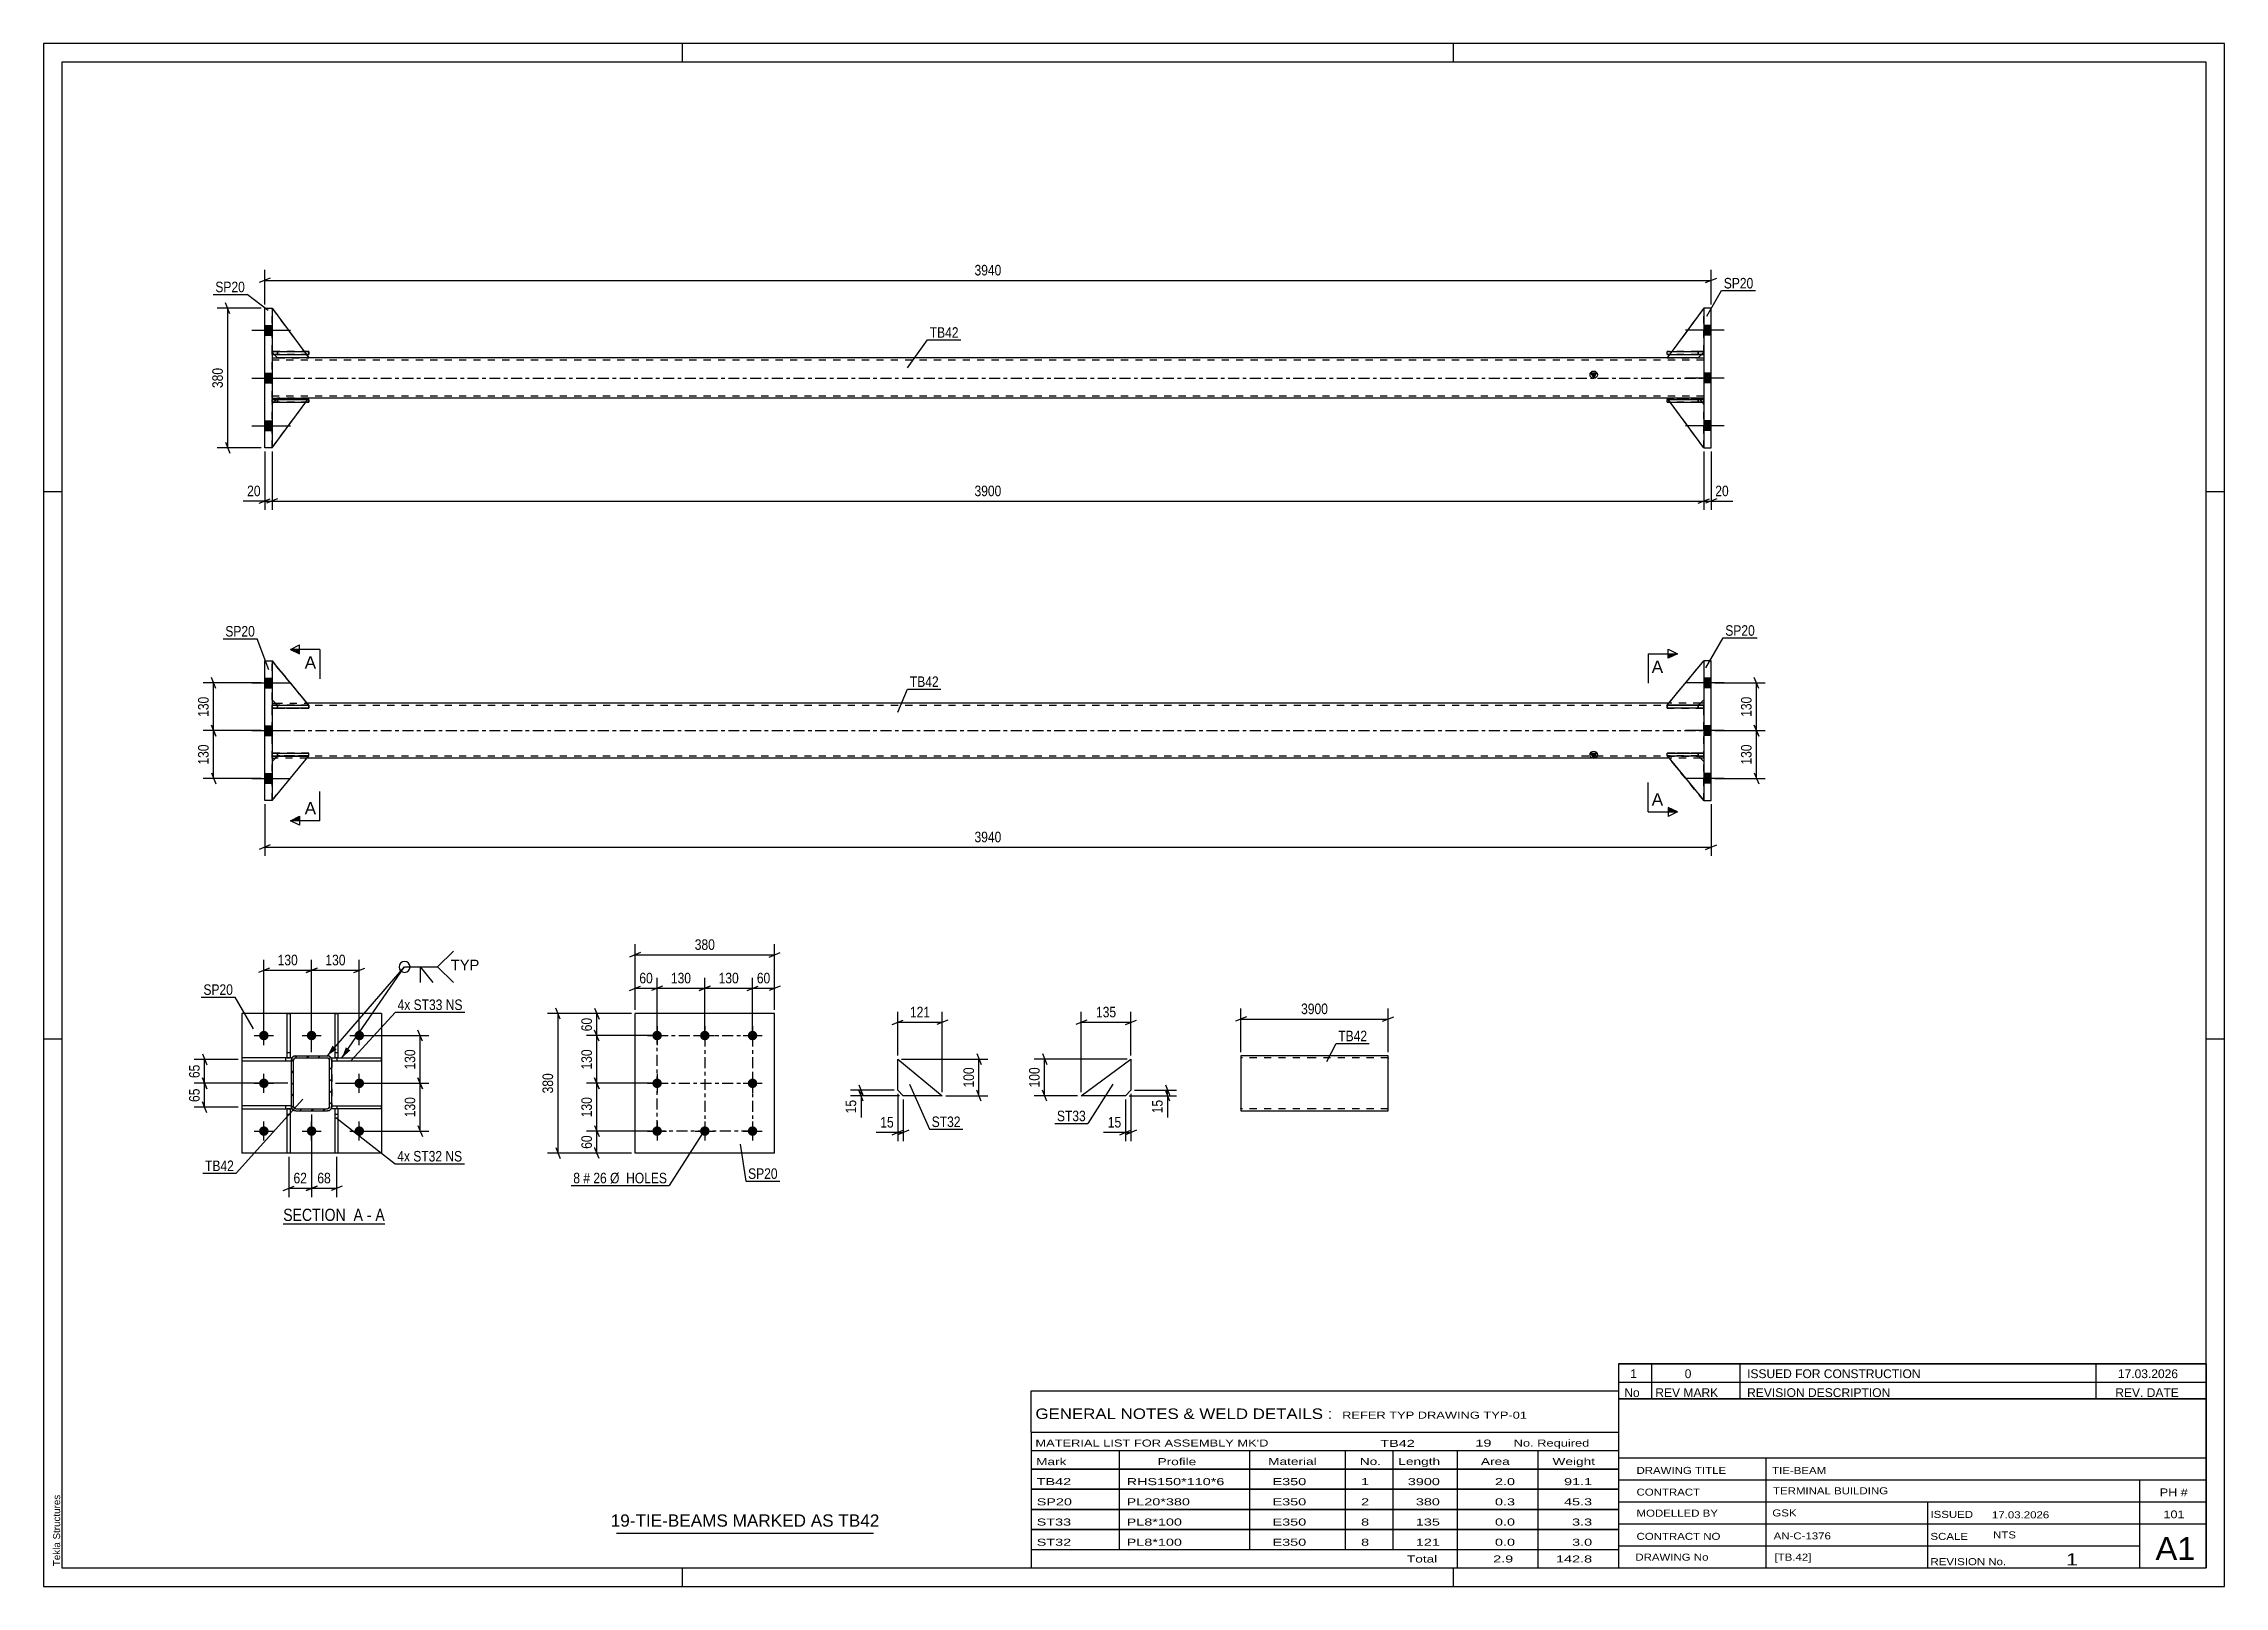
# Model space of a CAD drawing. Header units: millimetres. Extents: x 0 to 594, y 0 to 420.
import ezdxf

# ---------------------------------------------------------------- set-up
doc = ezdxf.new("R2010")
doc.units = ezdxf.units.MM
doc.linetypes.add('DXK_LINE_DOT2', pattern=[3.9198, 1.9599, -1.9599])
doc.linetypes.add('DXK_LINE_DOT3', pattern=[5.9187, 2.979, -0.9799, 0.9799, -0.9799])
doc.styles.add('Arial', font='ARIAL.TTF', dxfattribs={"height": 0.2})
doc.styles.add('Arial Narrow', font='ARIALN.TTF', dxfattribs={"height": 0.2})

# ---------------------------------------------------------------- blocks, each defined once
blk = doc.blocks.new('Unknown-580441404-1163')
at = {"color": 5, "linetype": 'Continuous'}
for p, q in [((594, 420), (0, 420)), ((0, 420), (0, 0)), ((174, 415), (174, 420)), ((384, 415), (384, 420)), ((594, 0), (594, 420)), ((589, 415), (5, 415)), ((5, 415), (5, 5)), ((589, 5), (589, 415)), ((5, 298), (0, 298)), ((594, 298), (589, 298)), ((5, 149), (0, 149)), ((594, 149), (589, 149)), ((0, 0), (594, 0)), ((5, 5), (589, 5)), ((174, 0), (174, 5)), ((384, 0), (384, 5))]:
    blk.add_line(p, q, dxfattribs=at)
at = {"color": 174, "linetype": 'Continuous', "style": 'Arial'}
blk.add_text('Tekla Structures', height=1.9102, rotation=90, dxfattribs=at).set_placement((4.5, 5.5))
blk = doc.blocks.new('Unknown-580441404-13 - 2126')
at = {"color": 6, "linetype": 'Continuous'}
blk.add_line((65.27, 98.72), (92.91, 98.72), dxfattribs=at)
at = {"color": 0, "linetype": 'Continuous'}
blk.add_wipeout([(83.37, 99.47), (83.37, 102.97), (65.27, 102.97), (65.27, 99.47)], dxfattribs=at)
blk.add_wipeout([(86.98, 99.47), (86.98, 102.97), (84.42, 102.97), (84.42, 99.47)], dxfattribs=at)
at = {"color": 7, "linetype": 'Continuous', "style": 'Arial Narrow'}
blk.add_text('SECTION ', height=3.34, dxfattribs=at).set_placement((65.27, 99.47))
at = {"color": 0, "linetype": 'Continuous'}
blk.add_wipeout([(89.31, 99.47), (89.31, 102.97), (88.03, 102.97), (88.03, 99.47)], dxfattribs=at)
at = {"color": 7, "linetype": 'Continuous', "style": 'Arial Narrow'}
blk.add_text('A', height=3.34, dxfattribs=at).set_placement((84.42, 99.47))
at = {"color": 0, "linetype": 'Continuous'}
blk.add_wipeout([(92.91, 99.47), (92.91, 102.97), (90.36, 102.97), (90.36, 99.47)], dxfattribs=at)
at = {"color": 7, "linetype": 'Continuous', "style": 'Arial Narrow'}
for s, p in [('A', (90.36, 99.47)), ('-', (88.03, 99.47))]:
    blk.add_text(s, height=3.34, dxfattribs=at).set_placement(p)
blk = doc.blocks.new('Part-580441404-1795 - 1773')
at = {"color": 7, "linetype": 'DXK_LINE_DOT2'}
for p, q in [((62.22, 226.06), (62.22, 226.86)), ((63.72, 226.86), (62.22, 226.86)), ((72.22, 226.86), (62.22, 226.86)), ((62.22, 226.06), (72.22, 226.06)), ((72.22, 226.06), (62.22, 226.06)), ((63.72, 226.06), (63.72, 226.86)), ((63.72, 226.86), (72.22, 226.86)), ((72.22, 226.06), (72.22, 226.86))]:
    blk.add_line(p, q, dxfattribs=at)
blk = doc.blocks.new('Part-580441404-1780 - 1773')
at = {"color": 2, "linetype": 'Continuous'}
for p, q in [((442.21, 239.87), (452.21, 251.96)), ((442.21, 239.87), (442.21, 239.87)), ((450.71, 239.87), (442.21, 239.87)), ((450.71, 239.87), (452.21, 241.37)), ((450.71, 239.87), (450.71, 239.87))]:
    blk.add_line(p, q, dxfattribs=at)
at = {"color": 7, "linetype": 'DXK_LINE_DOT2'}
for p, q in [((442.21, 239.87), (452.21, 251.96)), ((452.21, 251.96), (452.21, 241.37)), ((450.71, 239.87), (442.21, 239.87)), ((452.21, 241.37), (450.71, 239.87))]:
    blk.add_line(p, q, dxfattribs=at)
blk = doc.blocks.new('Part-580441404-1792 - 1773')
at = {"linetype": 'Continuous'}
blk.add_hatch(color=2, dxfattribs=at).paths.add_polyline_path([(422.21, 225.46), (421.41, 226.86), (423.01, 226.86)])
at = {"color": 2, "linetype": 'Continuous'}
for p, q in [((62.22, 240.46), (63.13, 240.46)), ((442.7, 240.46), (71.73, 240.46)), ((452.21, 240.46), (451.3, 240.46)), ((422.21, 225.46), (421.41, 226.86)), ((421.41, 226.86), (423.01, 226.86)), ((423.01, 226.86), (422.21, 225.46)), ((62.22, 225.46), (63.11, 225.46)), ((442.71, 225.46), (71.72, 225.46)), ((452.21, 225.46), (451.32, 225.46))]:
    blk.add_line(p, q, dxfattribs=at)
at = {"color": 7, "linetype": 'DXK_LINE_DOT2'}
for p, q in [((62.22, 225.46), (62.22, 240.46)), ((62.22, 239.86), (452.21, 239.86)), ((63.13, 240.46), (71.73, 240.46)), ((451.3, 240.46), (442.7, 240.46)), ((452.21, 225.46), (452.21, 240.46)), ((452.21, 226.06), (62.22, 226.06)), ((71.72, 225.46), (63.11, 225.46)), ((451.32, 225.46), (442.71, 225.46))]:
    blk.add_line(p, q, dxfattribs=at)
at = {"color": 7, "linetype": 'DXK_LINE_DOT3'}
blk.add_line((62.22, 232.96), (452.21, 232.96), dxfattribs=at)
at = {"color": 2, "linetype": 'Continuous'}
blk.add_circle((422.21, 226.36), 1, dxfattribs=at)
blk = doc.blocks.new('Part-580441404-1783 - 1773')
at = {"color": 2, "linetype": 'Continuous'}
for p, q in [((442.21, 239.06), (442.21, 239.86)), ((442.21, 239.86), (452.21, 239.86)), ((452.21, 239.06), (442.21, 239.06)), ((452.21, 239.06), (452.21, 239.86)), ((452.21, 239.86), (452.21, 239.86)), ((452.21, 239.06), (452.21, 239.06))]:
    blk.add_line(p, q, dxfattribs=at)
at = {"color": 7, "linetype": 'DXK_LINE_DOT2'}
for p, q in [((450.71, 239.86), (442.21, 239.86)), ((442.21, 239.06), (450.71, 239.06)), ((450.71, 239.06), (450.71, 239.86)), ((450.71, 239.86), (452.21, 239.86)), ((450.71, 239.06), (452.21, 239.06)), ((452.21, 239.06), (452.21, 239.86))]:
    blk.add_line(p, q, dxfattribs=at)
blk = doc.blocks.new('Part-580441404-1786 - 1773')
at = {"color": 2, "linetype": 'Continuous'}
for p, q in [((72.22, 239.87), (62.22, 251.96)), ((63.72, 239.87), (62.22, 241.37)), ((63.72, 239.87), (63.72, 239.87)), ((63.72, 239.87), (72.22, 239.87)), ((72.22, 239.87), (72.22, 239.87))]:
    blk.add_line(p, q, dxfattribs=at)
at = {"color": 7, "linetype": 'DXK_LINE_DOT2'}
for p, q in [((62.22, 241.37), (62.22, 251.96)), ((62.22, 251.96), (72.22, 239.87)), ((63.72, 239.87), (62.22, 241.37)), ((72.22, 239.87), (63.72, 239.87))]:
    blk.add_line(p, q, dxfattribs=at)
blk = doc.blocks.new('Part-580441404-1798 - 1773')
at = {"color": 7, "linetype": 'DXK_LINE_DOT2'}
for p, q in [((62.22, 239.86), (62.22, 239.06)), ((63.72, 239.86), (62.22, 239.86)), ((72.22, 239.86), (62.22, 239.86)), ((62.22, 239.06), (72.22, 239.06)), ((72.22, 239.06), (62.22, 239.06)), ((63.72, 239.06), (63.72, 239.86)), ((63.72, 239.86), (72.22, 239.86)), ((72.22, 239.86), (72.22, 239.06))]:
    blk.add_line(p, q, dxfattribs=at)
blk = doc.blocks.new('Part-580441404-1801 - 1773')
at = {"color": 2, "linetype": 'Continuous'}
for p, q in [((62.22, 226.86), (72.22, 226.86)), ((62.22, 226.86), (62.22, 226.86)), ((62.22, 226.86), (62.22, 226.06)), ((62.22, 226.06), (71.39, 226.06)), ((62.22, 226.06), (62.22, 226.06)), ((72.22, 226.06), (72.21, 226.06)), ((72.22, 226.06), (72.22, 226.86))]:
    blk.add_line(p, q, dxfattribs=at)
at = {"color": 7, "linetype": 'DXK_LINE_DOT2'}
for p, q in [((62.22, 226.06), (62.22, 226.86)), ((63.72, 226.86), (62.22, 226.86)), ((63.72, 226.06), (62.22, 226.06)), ((72.22, 226.86), (63.72, 226.86)), ((63.72, 226.86), (63.72, 226.06)), ((72.21, 226.06), (63.72, 226.06)), ((71.39, 226.06), (72.21, 226.06)), ((72.22, 226.06), (72.22, 226.06))]:
    blk.add_line(p, q, dxfattribs=at)
blk = doc.blocks.new('Part-580441404-1804 - 1773')
at = {"color": 7, "linetype": 'DXK_LINE_DOT2'}
for p, q in [((63.72, 226.07), (62.22, 224.57)), ((62.22, 213.96), (72.22, 226.07)), ((62.22, 224.57), (63.72, 226.07)), ((62.22, 213.96), (72.22, 226.07)), ((72.22, 226.07), (63.72, 226.07)), ((63.72, 226.07), (63.72, 226.07)), ((63.72, 226.07), (72.22, 226.07)), ((72.22, 226.07), (72.22, 226.07)), ((62.22, 224.57), (62.22, 213.96))]:
    blk.add_line(p, q, dxfattribs=at)
blk = doc.blocks.new('Part-580441404-1807 - 1773')
at = {"color": 2, "linetype": 'Continuous'}
for p, q in [((62.22, 213.96), (72.22, 226.07)), ((62.22, 224.57), (63.71, 226.06)), ((72.22, 226.07), (71.39, 226.07)), ((72.22, 226.07), (72.22, 226.07)), ((62.22, 213.96), (62.22, 213.96)), ((62.22, 213.96), (62.22, 213.96))]:
    blk.add_line(p, q, dxfattribs=at)
at = {"color": 7, "linetype": 'DXK_LINE_DOT2'}
for p, q in [((62.22, 224.57), (63.72, 226.07)), ((62.22, 213.96), (72.22, 226.07)), ((63.71, 226.06), (63.72, 226.07)), ((71.39, 226.07), (63.72, 226.07)), ((63.72, 226.07), (63.72, 226.07)), ((63.72, 226.07), (72.22, 226.07)), ((62.22, 213.96), (62.22, 224.57))]:
    blk.add_line(p, q, dxfattribs=at)
blk = doc.blocks.new('Part-580441404-1810 - 1773')
at = {"color": 7, "linetype": 'DXK_LINE_DOT2'}
for p, q in [((62.22, 241.37), (62.22, 251.96)), ((62.22, 251.96), (72.22, 239.87)), ((72.22, 239.87), (62.22, 251.96)), ((63.72, 239.87), (62.22, 241.37)), ((62.22, 241.37), (63.72, 239.87)), ((72.22, 239.87), (63.72, 239.87)), ((63.72, 239.87), (63.72, 239.87)), ((63.72, 239.87), (72.22, 239.87)), ((72.22, 239.87), (72.22, 239.87))]:
    blk.add_line(p, q, dxfattribs=at)
blk = doc.blocks.new('Part-580441404-1813 - 1773')
at = {"color": 7, "linetype": 'DXK_LINE_DOT2'}
for p, q in [((452.21, 226.86), (442.21, 226.86)), ((442.21, 226.86), (452.21, 226.86)), ((442.21, 226.06), (442.21, 226.86)), ((450.71, 226.06), (442.21, 226.06)), ((442.21, 226.06), (452.21, 226.06)), ((450.71, 226.86), (450.71, 226.06)), ((450.71, 226.06), (452.21, 226.06)), ((452.21, 226.06), (452.21, 226.86))]:
    blk.add_line(p, q, dxfattribs=at)
blk = doc.blocks.new('Part-580441404-1816 - 1773')
at = {"color": 7, "linetype": 'DXK_LINE_DOT2'}
for p, q in [((442.21, 226.07), (442.21, 226.07)), ((450.71, 226.07), (442.21, 226.07)), ((442.21, 226.07), (452.21, 213.96)), ((450.71, 226.07), (442.21, 226.07)), ((452.21, 213.96), (442.21, 226.07)), ((452.21, 224.57), (450.71, 226.07)), ((450.71, 226.07), (450.71, 226.07)), ((452.21, 224.57), (450.71, 226.07)), ((452.21, 213.96), (452.21, 224.57))]:
    blk.add_line(p, q, dxfattribs=at)
blk = doc.blocks.new('Part-580441404-1819 - 1773')
at = {"color": 2, "linetype": 'Continuous'}
for p, q in [((442.21, 226.07), (442.21, 226.07)), ((443.03, 226.07), (442.21, 226.07)), ((442.21, 226.07), (452.21, 213.96)), ((452.21, 224.57), (450.72, 226.06)), ((452.21, 213.96), (452.21, 213.96)), ((452.21, 213.96), (452.21, 213.96))]:
    blk.add_line(p, q, dxfattribs=at)
at = {"color": 7, "linetype": 'DXK_LINE_DOT2'}
for p, q in [((450.71, 226.07), (442.21, 226.07)), ((452.21, 213.96), (442.21, 226.07)), ((450.71, 226.07), (443.03, 226.07)), ((450.72, 226.06), (450.71, 226.07)), ((450.71, 226.07), (450.71, 226.07)), ((452.21, 224.57), (450.71, 226.07)), ((452.21, 213.96), (452.21, 224.57))]:
    blk.add_line(p, q, dxfattribs=at)
blk = doc.blocks.new('Part-580441404-1822 - 1773')
at = {"color": 7, "linetype": 'DXK_LINE_DOT2'}
for p, q in [((442.21, 239.87), (452.21, 251.96)), ((442.21, 239.87), (452.21, 251.96)), ((452.21, 251.96), (452.21, 241.37)), ((442.21, 239.87), (442.21, 239.87)), ((450.71, 239.87), (442.21, 239.87)), ((450.71, 239.87), (442.21, 239.87)), ((452.21, 241.37), (450.71, 239.87)), ((452.21, 241.37), (450.71, 239.87)), ((450.71, 239.87), (450.71, 239.87))]:
    blk.add_line(p, q, dxfattribs=at)
blk = doc.blocks.new('Bolt-580441404-1823 - 1773')
at = {"linetype": 'Continuous'}
for points in [[(60.22, 247.26), (60.22, 244.66), (62.22, 244.66), (62.22, 247.26)], [(60.22, 247.26), (60.22, 244.66), (62.22, 244.66), (62.22, 247.26)], [(60.22, 247.26), (60.22, 244.66), (62.22, 244.66), (62.22, 247.26)], [(60.22, 234.26), (60.22, 231.66), (62.22, 231.66), (62.22, 234.26)], [(60.22, 234.26), (60.22, 231.66), (62.22, 231.66), (62.22, 234.26)], [(60.22, 221.26), (60.22, 218.66), (62.22, 218.66), (62.22, 221.26)], [(60.22, 221.26), (60.22, 218.66), (62.22, 218.66), (62.22, 221.26)], [(60.22, 221.26), (60.22, 218.66), (62.22, 218.66), (62.22, 221.26)]]:
    blk.add_hatch(color=1, dxfattribs=at).paths.add_polyline_path(points)
at = {"color": 1, "linetype": 'Continuous'}
for p, q in [((56.72, 245.96), (67.22, 245.96)), ((56.72, 245.96), (67.22, 245.96)), ((56.72, 245.96), (67.22, 245.96)), ((60.22, 247.26), (62.22, 247.26)), ((60.22, 247.26), (62.22, 247.26)), ((60.22, 247.26), (62.22, 247.26)), ((60.22, 244.66), (62.22, 244.66)), ((60.22, 244.66), (62.22, 244.66)), ((60.22, 244.66), (62.22, 244.66)), ((56.72, 232.96), (67.22, 232.96)), ((56.72, 232.96), (67.22, 232.96)), ((60.22, 234.26), (62.22, 234.26)), ((60.22, 234.26), (62.22, 234.26)), ((60.22, 231.66), (62.22, 231.66)), ((60.22, 231.66), (62.22, 231.66)), ((56.72, 219.96), (67.22, 219.96)), ((56.72, 219.96), (67.22, 219.96)), ((56.72, 219.96), (67.22, 219.96)), ((60.22, 221.26), (62.22, 221.26)), ((60.22, 221.26), (62.22, 221.26)), ((60.22, 221.26), (62.22, 221.26)), ((60.22, 218.66), (62.22, 218.66)), ((60.22, 218.66), (62.22, 218.66)), ((60.22, 218.66), (62.22, 218.66))]:
    blk.add_line(p, q, dxfattribs=at)
blk = doc.blocks.new('Bolt-580441404-1824 - 1773')
at = {"linetype": 'Continuous'}
for points in [[(452.21, 247.26), (452.21, 244.66), (454.21, 244.66), (454.21, 247.26)], [(452.21, 247.26), (452.21, 244.66), (454.21, 244.66), (454.21, 247.26)], [(452.21, 247.26), (452.21, 244.66), (454.21, 244.66), (454.21, 247.26)], [(452.21, 234.26), (452.21, 231.66), (454.21, 231.66), (454.21, 234.26)], [(452.21, 234.26), (452.21, 231.66), (454.21, 231.66), (454.21, 234.26)], [(452.21, 221.26), (452.21, 218.66), (454.21, 218.66), (454.21, 221.26)], [(452.21, 221.26), (452.21, 218.66), (454.21, 218.66), (454.21, 221.26)], [(452.21, 221.26), (452.21, 218.66), (454.21, 218.66), (454.21, 221.26)]]:
    blk.add_hatch(color=1, dxfattribs=at).paths.add_polyline_path(points)
at = {"color": 1, "linetype": 'Continuous'}
for p, q in [((457.71, 245.96), (447.21, 245.96)), ((457.71, 245.96), (447.21, 245.96)), ((457.71, 245.96), (447.21, 245.96)), ((454.21, 247.26), (452.21, 247.26)), ((454.21, 247.26), (452.21, 247.26)), ((454.21, 247.26), (452.21, 247.26)), ((454.21, 244.66), (452.21, 244.66)), ((454.21, 244.66), (452.21, 244.66)), ((454.21, 244.66), (452.21, 244.66)), ((457.71, 232.96), (447.21, 232.96)), ((457.71, 232.96), (447.21, 232.96)), ((454.21, 234.26), (452.21, 234.26)), ((454.21, 234.26), (452.21, 234.26)), ((454.21, 231.66), (452.21, 231.66)), ((454.21, 231.66), (452.21, 231.66)), ((457.71, 219.96), (447.21, 219.96)), ((457.71, 219.96), (447.21, 219.96)), ((457.71, 219.96), (447.21, 219.96)), ((454.21, 221.26), (452.21, 221.26)), ((454.21, 221.26), (452.21, 221.26)), ((454.21, 221.26), (452.21, 221.26)), ((454.21, 218.66), (452.21, 218.66)), ((454.21, 218.66), (452.21, 218.66)), ((454.21, 218.66), (452.21, 218.66))]:
    blk.add_line(p, q, dxfattribs=at)
blk = doc.blocks.new('Part-580441404-1827 - 1773')
at = {"color": 2, "linetype": 'Continuous'}
for p, q in [((442.21, 226.06), (442.21, 226.86)), ((442.21, 226.86), (452.21, 226.86)), ((442.21, 226.06), (442.22, 226.06)), ((452.21, 226.06), (443.03, 226.06)), ((452.21, 226.06), (452.21, 226.86)), ((452.21, 226.86), (452.21, 226.86)), ((452.21, 226.06), (452.21, 226.06))]:
    blk.add_line(p, q, dxfattribs=at)
at = {"color": 7, "linetype": 'DXK_LINE_DOT2'}
for p, q in [((450.71, 226.86), (442.21, 226.86)), ((442.21, 226.06), (450.71, 226.06)), ((443.03, 226.06), (442.22, 226.06)), ((450.71, 226.06), (450.71, 226.86)), ((450.71, 226.86), (452.21, 226.86)), ((450.71, 226.06), (452.21, 226.06)), ((452.21, 226.06), (452.21, 226.86))]:
    blk.add_line(p, q, dxfattribs=at)
blk = doc.blocks.new('Part-580441404-1830 - 1773')
at = {"color": 2, "linetype": 'Continuous'}
for p, q in [((62.22, 239.86), (72.22, 239.86)), ((62.22, 239.86), (62.22, 239.86)), ((62.22, 239.86), (62.22, 239.06)), ((72.22, 239.06), (62.22, 239.06)), ((62.22, 239.06), (62.22, 239.06)), ((72.22, 239.06), (72.22, 239.86))]:
    blk.add_line(p, q, dxfattribs=at)
at = {"color": 7, "linetype": 'DXK_LINE_DOT2'}
for p, q in [((62.22, 239.06), (62.22, 239.86)), ((63.72, 239.86), (62.22, 239.86)), ((63.72, 239.06), (62.22, 239.06)), ((72.22, 239.86), (63.72, 239.86)), ((63.72, 239.86), (63.72, 239.06)), ((63.72, 239.06), (72.22, 239.06))]:
    blk.add_line(p, q, dxfattribs=at)
blk = doc.blocks.new('Part-580441404-1835 - 1773')
at = {"color": 2, "linetype": 'Continuous'}
for p, q in [((60.22, 213.96), (60.22, 251.96)), ((60.22, 251.96), (62.22, 251.96)), ((62.22, 251.96), (62.22, 213.96)), ((62.22, 213.96), (60.22, 213.96))]:
    blk.add_line(p, q, dxfattribs=at)
blk = doc.blocks.new('Part-580441404-1836 - 1773')
at = {"color": 7, "linetype": 'DXK_LINE_DOT2'}
for p, q in [((452.21, 239.86), (442.21, 239.86)), ((442.21, 239.86), (452.21, 239.86)), ((442.21, 239.86), (442.21, 239.06)), ((450.71, 239.06), (442.21, 239.06)), ((442.21, 239.06), (452.21, 239.06)), ((450.71, 239.86), (450.71, 239.06)), ((450.71, 239.06), (452.21, 239.06)), ((452.21, 239.06), (452.21, 239.86))]:
    blk.add_line(p, q, dxfattribs=at)
blk = doc.blocks.new('Part-580441404-1841 - 1773')
at = {"color": 2, "linetype": 'Continuous'}
for p, q in [((454.21, 251.96), (452.21, 251.96)), ((452.21, 251.96), (452.21, 213.96)), ((454.21, 213.96), (454.21, 251.96)), ((452.21, 213.96), (454.21, 213.96))]:
    blk.add_line(p, q, dxfattribs=at)
blk = doc.blocks.new('Part-580441404-1431 - 1401')
at = {"color": 2, "linetype": 'Continuous'}
for p, q in [((346.13, 144.45), (326.13, 144.45)), ((326.13, 144.45), (326.13, 129.54)), ((366.23, 144.45), (346.23, 144.45)), ((366.23, 130.65), (366.23, 144.45)), ((326.13, 129.54), (326.13, 129.45)), ((326.13, 129.45), (346.13, 129.45)), ((346.23, 129.45), (366.23, 129.45)), ((366.23, 129.45), (366.23, 130.65))]:
    blk.add_line(p, q, dxfattribs=at)
at = {"color": 7, "linetype": 'DXK_LINE_DOT2'}
for p, q in [((346.13, 143.85), (326.13, 143.85)), ((366.23, 143.85), (346.23, 143.85)), ((366.23, 143.85), (366.23, 143.81)), ((366.23, 143.81), (366.23, 143.85)), ((366.23, 143.71), (366.23, 143.81)), ((366.23, 143.81), (366.23, 143.71)), ((326.13, 130.05), (326.13, 130.1)), ((346.13, 130.05), (326.13, 130.05)), ((366.23, 130.05), (346.23, 130.05)), ((366.23, 130.1), (366.23, 130.42)), ((366.23, 130.05), (366.23, 130.1))]:
    blk.add_line(p, q, dxfattribs=at)
blk = doc.blocks.new('Part-580441404-1997 - 1981')
at = {"color": 2, "linetype": 'Continuous'}
for p, q in [((282.64, 133.57), (296.14, 143.57)), ((296.14, 143.57), (296.14, 135.07)), ((294.64, 133.57), (282.64, 133.57)), ((296.14, 135.07), (294.64, 133.57))]:
    blk.add_line(p, q, dxfattribs=at)
blk = doc.blocks.new('Part-580441404-1642 - 1639')
at = {"color": 2, "linetype": 'Continuous'}
for p, q in [((442.21, 335.36), (442.21, 336.16)), ((442.21, 336.16), (452.21, 336.16)), ((442.21, 335.36), (452.21, 335.36)), ((452.21, 336.16), (452.21, 336.16)), ((452.21, 336.16), (452.21, 335.36))]:
    blk.add_line(p, q, dxfattribs=at)
at = {"color": 7, "linetype": 'DXK_LINE_DOT2'}
for p, q in [((450.71, 336.16), (442.21, 336.16)), ((450.71, 335.36), (442.21, 335.36)), ((452.21, 336.16), (450.71, 336.16)), ((450.71, 336.16), (450.71, 335.36)), ((450.71, 335.36), (452.21, 335.36))]:
    blk.add_line(p, q, dxfattribs=at)
blk = doc.blocks.new('Part-580441404-1643 - 1639')
at = {"color": 7, "linetype": 'DXK_LINE_DOT2'}
for p, q in [((442.21, 322.36), (442.21, 323.16)), ((450.71, 323.16), (442.21, 323.16)), ((442.21, 323.16), (452.21, 323.16)), ((450.71, 322.36), (442.21, 322.36)), ((442.21, 322.36), (452.21, 322.36)), ((450.71, 322.36), (450.71, 323.16)), ((450.71, 323.16), (452.21, 323.16)), ((452.21, 322.36), (450.71, 322.36)), ((452.21, 322.36), (452.21, 323.16)), ((452.21, 322.36), (452.21, 322.36))]:
    blk.add_line(p, q, dxfattribs=at)
blk = doc.blocks.new('Part-580441404-1644 - 1639')
at = {"color": 7, "linetype": 'DXK_LINE_DOT2'}
for p, q in [((442.21, 335.36), (442.21, 336.16)), ((450.71, 336.16), (442.21, 336.16)), ((442.21, 336.16), (452.21, 336.16)), ((450.71, 335.36), (442.21, 335.36)), ((442.21, 335.36), (452.21, 335.36)), ((450.71, 335.36), (450.71, 336.16)), ((450.71, 336.16), (452.21, 336.16)), ((452.21, 335.36), (450.71, 335.36)), ((452.21, 335.36), (452.21, 336.16)), ((452.21, 335.36), (452.21, 335.36))]:
    blk.add_line(p, q, dxfattribs=at)
blk = doc.blocks.new('Part-580441404-1645 - 1639')
at = {"color": 7, "linetype": 'DXK_LINE_DOT2'}
for p, q in [((452.21, 347.97), (442.21, 334.47)), ((452.21, 335.97), (452.21, 347.97)), ((442.21, 334.47), (450.71, 334.47)), ((450.71, 334.47), (452.21, 335.97))]:
    blk.add_line(p, q, dxfattribs=at)
blk = doc.blocks.new('Part-580441404-1646 - 1639')
at = {"color": 2, "linetype": 'Continuous'}
for p, q in [((62.22, 336.16), (62.22, 336.16)), ((62.22, 336.16), (72.22, 336.16)), ((62.22, 336.16), (62.22, 335.36)), ((62.22, 335.36), (72.22, 335.36)), ((72.22, 336.16), (72.22, 335.36))]:
    blk.add_line(p, q, dxfattribs=at)
at = {"color": 7, "linetype": 'DXK_LINE_DOT2'}
for p, q in [((63.72, 336.16), (62.22, 336.16)), ((62.22, 336.16), (62.22, 336.16)), ((62.22, 335.36), (63.72, 335.36)), ((62.22, 335.36), (62.22, 335.36)), ((72.22, 336.16), (63.72, 336.16)), ((63.72, 336.16), (63.72, 335.36)), ((63.72, 335.36), (72.22, 335.36))]:
    blk.add_line(p, q, dxfattribs=at)
blk = doc.blocks.new('Part-580441404-1647 - 1639')
at = {"color": 7, "linetype": 'DXK_LINE_DOT2'}
for p, q in [((62.22, 322.36), (62.22, 323.16)), ((62.22, 323.16), (63.72, 323.16)), ((71.99, 323.16), (62.22, 323.16)), ((63.72, 322.36), (62.22, 322.36)), ((62.22, 322.36), (62.22, 322.36)), ((62.22, 322.36), (72.22, 322.36)), ((63.72, 322.36), (63.72, 323.16)), ((63.72, 323.16), (72.22, 323.16)), ((72.22, 322.36), (63.72, 322.36)), ((72.22, 322.36), (72.22, 323.16))]:
    blk.add_line(p, q, dxfattribs=at)
blk = doc.blocks.new('Part-580441404-1648 - 1639')
at = {"color": 7, "linetype": 'DXK_LINE_DOT2'}
for p, q in [((62.22, 335.36), (62.22, 336.16)), ((62.22, 336.16), (63.72, 336.16)), ((62.22, 336.16), (72.22, 336.16)), ((63.72, 335.36), (62.22, 335.36)), ((62.22, 335.36), (62.22, 335.36)), ((62.22, 335.36), (72.22, 335.36)), ((63.72, 335.36), (63.72, 336.16)), ((63.72, 336.16), (72.22, 336.16)), ((72.22, 335.36), (63.72, 335.36)), ((72.22, 335.36), (72.22, 336.16))]:
    blk.add_line(p, q, dxfattribs=at)
blk = doc.blocks.new('Part-580441404-1649 - 1639')
at = {"color": 7, "linetype": 'DXK_LINE_DOT2'}
for p, q in [((62.22, 309.97), (72.22, 323.47)), ((63.72, 323.47), (62.22, 321.97)), ((63.72, 323.47), (62.22, 321.97)), ((62.22, 321.97), (62.22, 321.97)), ((62.22, 321.97), (62.22, 309.97)), ((72.22, 323.47), (63.72, 323.47)), ((63.72, 323.47), (63.72, 323.47)), ((72.22, 323.47), (63.72, 323.47))]:
    blk.add_line(p, q, dxfattribs=at)
blk = doc.blocks.new('Part-580441404-1650 - 1639')
at = {"color": 2, "linetype": 'Continuous'}
for p, q in [((62.22, 347.97), (70.97, 336.16)), ((62.84, 335.36), (63.72, 334.47)), ((72.22, 334.47), (63.72, 334.47)), ((71.56, 335.36), (72.22, 334.47))]:
    blk.add_line(p, q, dxfattribs=at)
at = {"color": 7, "linetype": 'DXK_LINE_DOT2'}
for p, q in [((62.22, 347.97), (62.22, 347.97)), ((62.22, 335.97), (62.22, 347.97)), ((62.22, 347.97), (62.22, 347.97)), ((62.84, 335.36), (62.22, 335.97)), ((70.97, 336.16), (71.56, 335.36))]:
    blk.add_line(p, q, dxfattribs=at)
blk = doc.blocks.new('Part-580441404-1651 - 1639')
at = {"color": 7, "linetype": 'DXK_LINE_DOT2'}
for p, q in [((62.22, 347.97), (72.22, 334.47)), ((62.22, 335.97), (62.22, 347.97)), ((63.72, 334.47), (62.22, 335.97)), ((72.22, 334.47), (63.72, 334.47))]:
    blk.add_line(p, q, dxfattribs=at)
blk = doc.blocks.new('Part-580441404-1656 - 1639')
at = {"linetype": 'Continuous'}
blk.add_hatch(color=2, dxfattribs=at).paths.add_polyline_path([(422.21, 328.97), (421.41, 330.37), (423.01, 330.37)])
at = {"color": 2, "linetype": 'Continuous'}
for p, q in [((62.22, 334.47), (63.72, 334.47)), ((442.21, 334.47), (72.22, 334.47)), ((450.71, 334.47), (452.21, 334.47)), ((422.21, 328.97), (421.41, 330.37)), ((421.41, 330.37), (423.01, 330.37)), ((423.01, 330.37), (422.21, 328.97)), ((62.22, 323.47), (63.72, 323.47)), ((442.21, 323.47), (72.22, 323.47)), ((452.21, 323.47), (450.71, 323.47))]:
    blk.add_line(p, q, dxfattribs=at)
at = {"color": 7, "linetype": 'DXK_LINE_DOT2'}
for p, q in [((62.22, 323.47), (62.22, 334.47)), ((452.21, 333.87), (62.22, 333.87)), ((63.72, 334.47), (72.22, 334.47)), ((450.71, 334.47), (442.21, 334.47)), ((452.21, 334.47), (452.21, 323.47)), ((452.21, 324.07), (62.22, 324.07)), ((72.22, 323.47), (63.72, 323.47)), ((450.71, 323.47), (442.21, 323.47))]:
    blk.add_line(p, q, dxfattribs=at)
at = {"color": 7, "linetype": 'DXK_LINE_DOT3'}
blk.add_line((62.22, 328.97), (452.21, 328.97), dxfattribs=at)
at = {"color": 2, "linetype": 'Continuous'}
blk.add_circle((422.21, 329.87), 1, dxfattribs=at)
blk = doc.blocks.new('Part-580441404-1661 - 1639')
at = {"color": 2, "linetype": 'Continuous'}
for p, q in [((454.21, 347.97), (452.21, 347.97)), ((452.21, 347.97), (452.21, 309.97)), ((454.21, 309.97), (454.21, 347.97)), ((452.21, 309.97), (454.21, 309.97))]:
    blk.add_line(p, q, dxfattribs=at)
blk = doc.blocks.new('Part-580441404-1662 - 1639')
at = {"color": 2, "linetype": 'Continuous'}
for p, q in [((452.21, 347.97), (443.46, 336.16)), ((442.86, 335.36), (442.21, 334.47)), ((450.71, 334.47), (442.21, 334.47)), ((451.59, 335.36), (450.71, 334.47))]:
    blk.add_line(p, q, dxfattribs=at)
at = {"color": 7, "linetype": 'DXK_LINE_DOT2'}
for p, q in [((452.21, 347.97), (452.21, 335.97)), ((443.46, 336.16), (442.86, 335.36)), ((452.21, 335.97), (451.59, 335.36))]:
    blk.add_line(p, q, dxfattribs=at)
blk = doc.blocks.new('Part-580441404-1667 - 1639')
at = {"color": 2, "linetype": 'Continuous'}
for p, q in [((60.22, 347.97), (62.22, 347.97)), ((60.22, 309.97), (60.22, 347.97)), ((62.22, 347.97), (62.22, 309.97)), ((62.22, 309.97), (60.22, 309.97))]:
    blk.add_line(p, q, dxfattribs=at)
blk = doc.blocks.new('Part-580441404-1668 - 1639')
at = {"color": 7, "linetype": 'DXK_LINE_DOT2'}
for p, q in [((63.72, 323.47), (62.22, 321.97)), ((62.22, 321.97), (62.22, 321.97)), ((62.22, 309.97), (62.22, 321.97)), ((62.6, 322.36), (63.4, 323.16)), ((63.72, 323.47), (72.22, 323.47)), ((71.39, 322.36), (71.98, 323.16)), ((71.98, 323.16), (71.98, 323.16)), ((62.22, 309.97), (62.22, 309.97)), ((62.22, 309.97), (62.22, 309.97))]:
    blk.add_line(p, q, dxfattribs=at)
at = {"color": 2, "linetype": 'Continuous'}
for p, q in [((62.22, 309.97), (71.39, 322.36)), ((62.22, 321.97), (62.6, 322.36)), ((63.4, 323.16), (63.72, 323.47)), ((63.72, 323.47), (72.22, 323.47)), ((63.72, 323.47), (63.72, 323.47)), ((71.98, 323.16), (72.22, 323.47))]:
    blk.add_line(p, q, dxfattribs=at)
blk = doc.blocks.new('Part-580441404-1669 - 1639')
at = {"color": 7, "linetype": 'DXK_LINE_DOT2'}
for p, q in [((452.21, 309.97), (442.21, 323.47)), ((442.21, 323.47), (450.71, 323.47)), ((450.71, 323.47), (442.21, 323.47)), ((450.71, 323.47), (452.21, 321.97)), ((450.71, 323.47), (450.71, 323.47)), ((450.71, 323.47), (452.21, 321.97)), ((452.21, 321.97), (452.21, 321.97)), ((452.21, 309.97), (452.21, 321.97))]:
    blk.add_line(p, q, dxfattribs=at)
blk = doc.blocks.new('Bolt-580441404-1670 - 1639')
at = {"linetype": 'Continuous'}
for points in [[(452.21, 343.27), (452.21, 340.67), (454.21, 340.67), (454.21, 343.27)], [(452.21, 343.27), (452.21, 340.67), (454.21, 340.67), (454.21, 343.27)], [(452.21, 343.27), (452.21, 340.67), (454.21, 340.67), (454.21, 343.27)], [(452.21, 330.27), (452.21, 327.67), (454.21, 327.67), (454.21, 330.27)], [(452.21, 330.27), (452.21, 327.67), (454.21, 327.67), (454.21, 330.27)], [(452.21, 317.27), (452.21, 314.67), (454.21, 314.67), (454.21, 317.27)], [(452.21, 317.27), (452.21, 314.67), (454.21, 314.67), (454.21, 317.27)], [(452.21, 317.27), (452.21, 314.67), (454.21, 314.67), (454.21, 317.27)]]:
    blk.add_hatch(color=1, dxfattribs=at).paths.add_polyline_path(points)
at = {"color": 1, "linetype": 'Continuous'}
for p, q in [((457.71, 341.97), (447.21, 341.97)), ((457.71, 341.97), (447.21, 341.97)), ((457.71, 341.97), (447.21, 341.97)), ((454.21, 343.27), (452.21, 343.27)), ((454.21, 343.27), (452.21, 343.27)), ((454.21, 343.27), (452.21, 343.27)), ((454.21, 340.67), (452.21, 340.67)), ((454.21, 340.67), (452.21, 340.67)), ((454.21, 340.67), (452.21, 340.67)), ((457.71, 328.97), (447.21, 328.97)), ((457.71, 328.97), (447.21, 328.97)), ((454.21, 330.27), (452.21, 330.27)), ((454.21, 330.27), (452.21, 330.27)), ((454.21, 327.67), (452.21, 327.67)), ((454.21, 327.67), (452.21, 327.67)), ((457.71, 315.97), (447.21, 315.97)), ((457.71, 315.97), (447.21, 315.97)), ((457.71, 315.97), (447.21, 315.97)), ((454.21, 317.27), (452.21, 317.27)), ((454.21, 317.27), (452.21, 317.27)), ((454.21, 317.27), (452.21, 317.27)), ((454.21, 314.67), (452.21, 314.67)), ((454.21, 314.67), (452.21, 314.67)), ((454.21, 314.67), (452.21, 314.67))]:
    blk.add_line(p, q, dxfattribs=at)
blk = doc.blocks.new('Bolt-580441404-1671 - 1639')
at = {"linetype": 'Continuous'}
for points in [[(62.22, 340.67), (62.22, 343.27), (60.22, 343.27), (60.22, 340.67)], [(62.22, 340.67), (62.22, 343.27), (60.22, 343.27), (60.22, 340.67)], [(62.22, 340.67), (62.22, 343.27), (60.22, 343.27), (60.22, 340.67)], [(62.22, 327.67), (62.22, 330.27), (60.22, 330.27), (60.22, 327.67)], [(62.22, 327.67), (62.22, 330.27), (60.22, 330.27), (60.22, 327.67)], [(62.22, 314.67), (62.22, 317.27), (60.22, 317.27), (60.22, 314.67)], [(62.22, 314.67), (62.22, 317.27), (60.22, 317.27), (60.22, 314.67)], [(62.22, 314.67), (62.22, 317.27), (60.22, 317.27), (60.22, 314.67)]]:
    blk.add_hatch(color=1, dxfattribs=at).paths.add_polyline_path(points)
at = {"color": 1, "linetype": 'Continuous'}
for p, q in [((56.72, 341.97), (67.22, 341.97)), ((56.72, 341.97), (67.22, 341.97)), ((56.72, 341.97), (67.22, 341.97)), ((60.22, 343.27), (62.22, 343.27)), ((60.22, 343.27), (62.22, 343.27)), ((60.22, 343.27), (62.22, 343.27)), ((60.22, 340.67), (62.22, 340.67)), ((60.22, 340.67), (62.22, 340.67)), ((60.22, 340.67), (62.22, 340.67)), ((56.72, 328.97), (67.22, 328.97)), ((56.72, 328.97), (67.22, 328.97)), ((60.22, 330.27), (62.22, 330.27)), ((60.22, 330.27), (62.22, 330.27)), ((60.22, 327.67), (62.22, 327.67)), ((60.22, 327.67), (62.22, 327.67)), ((56.72, 315.97), (67.22, 315.97)), ((56.72, 315.97), (67.22, 315.97)), ((56.72, 315.97), (67.22, 315.97)), ((60.22, 317.27), (62.22, 317.27)), ((60.22, 317.27), (62.22, 317.27)), ((60.22, 317.27), (62.22, 317.27)), ((60.22, 314.67), (62.22, 314.67)), ((60.22, 314.67), (62.22, 314.67)), ((60.22, 314.67), (62.22, 314.67))]:
    blk.add_line(p, q, dxfattribs=at)
blk = doc.blocks.new('Part-580441404-1678 - 1639')
at = {"color": 2, "linetype": 'Continuous'}
for p, q in [((442.21, 322.36), (442.21, 323.16)), ((442.21, 323.16), (452.21, 323.16)), ((442.21, 322.36), (452.21, 322.36)), ((452.21, 323.16), (452.21, 323.16)), ((452.21, 322.36), (452.21, 323.16))]:
    blk.add_line(p, q, dxfattribs=at)
at = {"color": 7, "linetype": 'DXK_LINE_DOT2'}
for p, q in [((450.71, 323.16), (442.21, 323.16)), ((450.71, 322.36), (442.21, 322.36)), ((452.21, 323.16), (450.71, 323.16)), ((450.71, 323.16), (450.71, 322.36)), ((450.71, 322.36), (452.21, 322.36)), ((452.21, 322.36), (452.21, 322.36))]:
    blk.add_line(p, q, dxfattribs=at)
blk = doc.blocks.new('Part-580441404-1679 - 1639')
at = {"color": 2, "linetype": 'Continuous'}
for p, q in [((442.21, 323.47), (442.21, 323.47)), ((450.71, 323.47), (442.21, 323.47)), ((442.21, 323.47), (442.44, 323.16)), ((452.21, 309.97), (443.04, 322.36)), ((450.71, 323.47), (450.71, 323.47)), ((451.02, 323.16), (450.71, 323.47)), ((452.21, 321.97), (451.82, 322.36))]:
    blk.add_line(p, q, dxfattribs=at)
at = {"color": 7, "linetype": 'DXK_LINE_DOT2'}
for p, q in [((442.21, 323.47), (450.71, 323.47)), ((442.44, 323.16), (443.04, 322.36)), ((450.71, 323.47), (452.21, 321.97)), ((451.82, 322.36), (451.02, 323.16)), ((452.21, 321.97), (452.21, 321.97)), ((452.21, 309.97), (452.21, 321.97)), ((452.21, 309.97), (452.21, 309.97))]:
    blk.add_line(p, q, dxfattribs=at)
blk = doc.blocks.new('Part-580441404-1680 - 1639')
at = {"color": 2, "linetype": 'Continuous'}
for p, q in [((62.22, 323.16), (62.22, 323.16)), ((62.22, 323.16), (72.22, 323.16)), ((62.22, 322.36), (62.22, 323.16)), ((62.22, 322.36), (72.22, 322.36)), ((72.22, 323.16), (72.22, 322.36))]:
    blk.add_line(p, q, dxfattribs=at)
at = {"color": 7, "linetype": 'DXK_LINE_DOT2'}
for p, q in [((63.72, 323.16), (62.22, 323.16)), ((62.22, 323.16), (62.22, 323.16)), ((62.22, 322.36), (62.22, 322.36)), ((62.22, 322.36), (63.72, 322.36)), ((62.22, 322.36), (62.22, 322.36)), ((72.22, 323.16), (63.72, 323.16)), ((63.72, 323.16), (63.72, 322.36)), ((63.72, 322.36), (72.22, 322.36))]:
    blk.add_line(p, q, dxfattribs=at)
blk = doc.blocks.new('Part-580441404-2156 - 2126')
at = {"color": 2, "linetype": 'Continuous'}
for p, q in [((67.49, 130.85), (53.99, 130.85)), ((53.99, 130.85), (53.99, 130.05)), ((53.99, 130.05), (66.38, 130.05)), ((67.18, 130.05), (67.49, 130.05)), ((67.49, 130.05), (67.49, 130.65))]:
    blk.add_line(p, q, dxfattribs=at)
at = {"color": 7, "linetype": 'DXK_LINE_DOT2'}
for p, q in [((65.99, 130.05), (65.99, 130.85)), ((67.49, 130.65), (67.49, 130.85)), ((66.38, 130.05), (67.18, 130.05))]:
    blk.add_line(p, q, dxfattribs=at)
blk = doc.blocks.new('Part-580441404-2132 - 2126')
at = {"color": 2, "linetype": 'Continuous'}
for p, q in [((91.99, 155.95), (53.99, 155.95)), ((53.99, 155.95), (53.99, 117.95)), ((91.99, 155.95), (91.99, 117.95)), ((91.99, 117.95), (53.99, 117.95))]:
    blk.add_line(p, q, dxfattribs=at)
blk = doc.blocks.new('Part-580441404-2161 - 2126')
at = {"color": 2, "linetype": 'Continuous'}
for p, q in [((78.49, 143.25), (78.49, 143.85)), ((78.49, 143.85), (91.99, 143.85)), ((78.49, 143.05), (91.99, 143.05)), ((91.99, 143.05), (91.99, 143.85))]:
    blk.add_line(p, q, dxfattribs=at)
at = {"color": 7, "linetype": 'DXK_LINE_DOT2'}
for p, q in [((78.49, 143.25), (78.49, 143.05)), ((79.99, 143.05), (79.99, 143.85))]:
    blk.add_line(p, q, dxfattribs=at)
blk = doc.blocks.new('Part-580441404-2137 - 2126')
at = {"linetype": 'Continuous'}
h = blk.add_hatch(dxfattribs=at)
h.set_pattern_fill('', scale=0.7, style=0, pattern_type=0)
h.set_pattern_definition([(45, (78.1425, 144.1008), (-1.57154, 1.57154), [])])
h.paths.add_polyline_path([(78.4, 143.71), (78.14, 144.1), (77.75, 144.36), (77.29, 144.45), (68.69, 144.45), (68.23, 144.36), (67.85, 144.1), (67.59, 143.71), (67.49, 143.25), (67.49, 130.65), (67.59, 130.19), (67.85, 129.8), (68.23, 129.54), (68.69, 129.45), (77.29, 129.45), (77.75, 129.54), (78.14, 129.8), (78.4, 130.19), (78.49, 130.65), (78.49, 143.25)])
h.paths.add_polyline_path([(77.89, 130.65), (77.85, 130.42), (77.72, 130.23), (77.52, 130.1), (77.29, 130.05), (68.69, 130.05), (68.46, 130.1), (68.27, 130.23), (68.14, 130.42), (68.09, 130.65), (68.09, 143.25), (68.14, 143.48), (68.27, 143.68), (68.46, 143.81), (68.69, 143.85), (77.29, 143.85), (77.52, 143.81), (77.72, 143.68), (77.85, 143.48), (77.89, 143.25)])
at = {"color": 7, "linetype": 'DXK_LINE_DOT2'}
for p, q in [((67.49, 143.25), (67.59, 143.71)), ((67.49, 130.65), (67.49, 143.25)), ((68.14, 143.48), (68.09, 143.25)), ((68.09, 130.65), (68.09, 143.25)), ((68.27, 143.68), (68.14, 143.48)), ((68.23, 144.36), (68.69, 144.45)), ((68.46, 143.81), (68.27, 143.68)), ((68.69, 143.85), (68.46, 143.81)), ((68.69, 144.45), (77.29, 144.45)), ((68.69, 143.85), (77.29, 143.85)), ((77.29, 144.45), (77.75, 144.36)), ((77.52, 143.81), (77.29, 143.85)), ((77.72, 143.68), (77.52, 143.81)), ((77.85, 143.48), (77.72, 143.68)), ((77.89, 143.25), (77.85, 143.48)), ((77.89, 130.65), (77.89, 143.25)), ((78.4, 143.71), (78.49, 143.25)), ((78.49, 143.25), (78.49, 130.65)), ((67.59, 130.19), (67.49, 130.65)), ((68.09, 130.65), (68.14, 130.42)), ((68.14, 130.42), (68.27, 130.23)), ((68.69, 129.45), (68.23, 129.54)), ((68.27, 130.23), (68.46, 130.1)), ((68.46, 130.1), (68.69, 130.05)), ((68.69, 130.05), (77.29, 130.05)), ((68.69, 129.45), (77.29, 129.45)), ((77.29, 130.05), (77.52, 130.1)), ((77.75, 129.54), (77.29, 129.45)), ((77.52, 130.1), (77.72, 130.23)), ((77.72, 130.23), (77.85, 130.42)), ((77.85, 130.42), (77.89, 130.65)), ((78.49, 130.65), (78.4, 130.19))]:
    blk.add_line(p, q, dxfattribs=at)
at = {"color": 2, "linetype": 'Continuous'}
for p, q in [((67.59, 143.71), (67.49, 143.25)), ((67.49, 130.65), (67.49, 143.25)), ((68.09, 143.25), (68.14, 143.48)), ((68.09, 130.65), (68.09, 143.25)), ((68.14, 143.48), (68.27, 143.68)), ((68.69, 144.45), (68.23, 144.36)), ((68.27, 143.68), (68.46, 143.81)), ((68.46, 143.81), (68.69, 143.85)), ((68.69, 144.45), (77.29, 144.45)), ((68.69, 143.85), (77.29, 143.85)), ((77.75, 144.36), (77.29, 144.45)), ((77.29, 143.85), (77.52, 143.81)), ((77.52, 143.81), (77.72, 143.68)), ((77.72, 143.68), (77.85, 143.48)), ((77.85, 143.48), (77.89, 143.25)), ((77.89, 130.65), (77.89, 143.25)), ((78.49, 143.25), (78.4, 143.71)), ((78.49, 130.65), (78.49, 143.25)), ((67.49, 130.65), (67.59, 130.19)), ((68.14, 130.42), (68.09, 130.65)), ((68.27, 130.23), (68.14, 130.42)), ((68.23, 129.54), (68.69, 129.45)), ((68.46, 130.1), (68.27, 130.23)), ((68.69, 130.05), (68.46, 130.1)), ((68.69, 130.05), (77.29, 130.05)), ((68.69, 129.45), (77.29, 129.45)), ((77.52, 130.1), (77.29, 130.05)), ((77.29, 129.45), (77.75, 129.54)), ((77.72, 130.23), (77.52, 130.1)), ((77.85, 130.42), (77.72, 130.23)), ((77.89, 130.65), (77.85, 130.42)), ((78.4, 130.19), (78.49, 130.65))]:
    blk.add_line(p, q, dxfattribs=at)
at = {"color": 7, "linetype": 'DXK_LINE_DOT2'}
for centre, start, end in [((68.69, 143.25), 112.5, 157.5), ((77.29, 143.25), 22.5, 67.5), ((68.69, 130.65), 202.5, 247.5), ((77.29, 130.65), 292.5, 337.5)]:
    blk.add_arc(centre, 1.2, start, end, dxfattribs=at)
at = {"color": 2, "linetype": 'Continuous'}
for centre, start, end in [((68.69, 143.25), 112.5, 157.5), ((77.29, 143.25), 22.5, 67.5), ((68.69, 130.65), 202.5, 247.5), ((77.29, 130.65), 292.5, 337.5)]:
    blk.add_arc(centre, 1.2, start, end, dxfattribs=at)
blk = doc.blocks.new('Part-580441404-2146 - 2126')
at = {"color": 2, "linetype": 'Continuous'}
for p, q in [((79.38, 143.86), (79.38, 155.95)), ((79.38, 155.95), (80.18, 155.95)), ((80.18, 155.95), (80.18, 143.86)), ((80.18, 143.86), (79.38, 143.86))]:
    blk.add_line(p, q, dxfattribs=at)
at = {"color": 7, "linetype": 'DXK_LINE_DOT2'}
blk.add_line((79.38, 145.36), (80.18, 145.36), dxfattribs=at)
blk = doc.blocks.new('Part-580441404-2151 - 2126')
at = {"color": 2, "linetype": 'Continuous'}
for p, q in [((78.49, 130.85), (91.99, 130.85)), ((91.99, 130.05), (91.99, 130.85)), ((78.49, 130.05), (78.49, 130.66)), ((79.38, 130.05), (78.49, 130.05)), ((91.99, 130.05), (80.18, 130.05))]:
    blk.add_line(p, q, dxfattribs=at)
at = {"color": 7, "linetype": 'DXK_LINE_DOT2'}
for p, q in [((78.49, 130.66), (78.49, 130.85)), ((79.99, 130.05), (79.99, 130.85)), ((80.18, 130.05), (79.38, 130.05))]:
    blk.add_line(p, q, dxfattribs=at)
blk = doc.blocks.new('Part-580441404-2166 - 2126')
at = {"color": 2, "linetype": 'Continuous'}
for p, q in [((67.49, 143.85), (53.99, 143.85)), ((53.99, 143.85), (53.99, 143.05)), ((53.99, 143.05), (67.49, 143.05)), ((67.49, 143.85), (67.49, 143.25))]:
    blk.add_line(p, q, dxfattribs=at)
at = {"color": 7, "linetype": 'DXK_LINE_DOT2'}
for p, q in [((65.99, 143.05), (65.99, 143.85)), ((67.49, 143.05), (67.49, 143.25))]:
    blk.add_line(p, q, dxfattribs=at)
blk = doc.blocks.new('Part-580441404-2172 - 2126')
at = {"color": 2, "linetype": 'Continuous'}
for p, q in [((79.38, 117.95), (79.38, 130.06)), ((79.38, 130.06), (80.18, 130.06)), ((80.18, 130.06), (80.18, 117.95)), ((80.18, 117.95), (79.38, 117.95))]:
    blk.add_line(p, q, dxfattribs=at)
at = {"color": 7, "linetype": 'DXK_LINE_DOT2'}
blk.add_line((79.38, 128.56), (80.18, 128.56), dxfattribs=at)
blk = doc.blocks.new('Part-580441404-2180 - 2126')
at = {"color": 2, "linetype": 'Continuous'}
for p, q in [((66.38, 117.95), (66.38, 130.06)), ((66.38, 130.06), (67.18, 130.06)), ((67.18, 130.06), (67.18, 117.95)), ((67.18, 117.95), (66.38, 117.95))]:
    blk.add_line(p, q, dxfattribs=at)
at = {"color": 7, "linetype": 'DXK_LINE_DOT2'}
blk.add_line((66.38, 128.56), (67.18, 128.56), dxfattribs=at)
blk = doc.blocks.new('Bolt-580441404-2183 - 2126')
at = {"linetype": 'Continuous'}
for points in [[(58.69, 149.95, -1), (61.29, 149.95, -1)], [(71.69, 149.95, -1), (74.29, 149.95, -1)], [(84.69, 149.95, -1), (87.29, 149.95, -1)], [(58.69, 136.95, -1), (61.29, 136.95, -1)], [(84.69, 136.95, -1), (87.29, 136.95, -1)], [(58.69, 123.95, -1), (61.29, 123.95, -1)], [(71.69, 123.95, -1), (74.29, 123.95, -1)], [(84.69, 123.95, -1), (87.29, 123.95, -1)]]:
    blk.add_hatch(color=1, dxfattribs=at).paths.add_polyline_path(points)
at = {"color": 1, "linetype": 'Continuous'}
for p, q in [((57.39, 149.95), (62.59, 149.95)), ((59.99, 147.35), (59.99, 152.55)), ((70.39, 149.95), (75.59, 149.95)), ((72.99, 147.35), (72.99, 152.55)), ((83.39, 149.95), (88.59, 149.95)), ((85.99, 147.35), (85.99, 152.55)), ((57.39, 136.95), (62.59, 136.95)), ((59.99, 134.35), (59.99, 139.55)), ((83.39, 136.95), (88.59, 136.95)), ((85.99, 134.35), (85.99, 139.55)), ((59.99, 121.35), (59.99, 126.55)), ((72.99, 121.35), (72.99, 126.55)), ((85.99, 121.35), (85.99, 126.55)), ((57.39, 123.95), (62.59, 123.95)), ((70.39, 123.95), (75.59, 123.95)), ((83.39, 123.95), (88.59, 123.95))]:
    blk.add_line(p, q, dxfattribs=at)
blk = doc.blocks.new('Part-580441404-2188 - 2126')
at = {"color": 2, "linetype": 'Continuous'}
for p, q in [((66.38, 143.86), (66.38, 155.95)), ((66.38, 155.95), (67.18, 155.95)), ((67.18, 155.95), (67.18, 143.86)), ((66.38, 143.86), (67.18, 143.86))]:
    blk.add_line(p, q, dxfattribs=at)
at = {"color": 7, "linetype": 'DXK_LINE_DOT2'}
blk.add_line((66.38, 145.36), (67.18, 145.36), dxfattribs=at)
blk = doc.blocks.new('Part-580441404-1471 - 1455')
at = {"color": 2, "linetype": 'Continuous'}
for p, q in [((199.1, 155.95), (161.1, 155.95)), ((161.1, 117.95), (161.1, 155.95)), ((199.1, 117.95), (199.1, 155.95)), ((199.1, 117.95), (161.1, 117.95))]:
    blk.add_line(p, q, dxfattribs=at)
blk = doc.blocks.new('Bolt-580441404-1532 - 1455')
at = {"linetype": 'Continuous'}
for points in [[(167.1, 151.25, -1), (167.1, 148.65, -1)], [(180.1, 151.25, -1), (180.1, 148.65, -1)], [(193.1, 151.25, -1), (193.1, 148.65, -1)], [(167.1, 138.25, -1), (167.1, 135.65, -1)], [(193.1, 138.25, -1), (193.1, 135.65, -1)], [(167.1, 125.25, -1), (167.1, 122.65, -1)], [(180.1, 125.25, -1), (180.1, 122.65, -1)], [(193.1, 125.25, -1), (193.1, 122.65, -1)]]:
    blk.add_hatch(color=1, dxfattribs=at).paths.add_polyline_path(points)
at = {"color": 1, "linetype": 'Continuous'}
for p, q in [((164.5, 149.95), (169.7, 149.95)), ((167.1, 152.55), (167.1, 147.35)), ((177.5, 149.95), (182.7, 149.95)), ((180.1, 152.55), (180.1, 147.35)), ((190.5, 149.95), (195.7, 149.95)), ((193.1, 152.55), (193.1, 147.35)), ((164.5, 136.95), (169.7, 136.95)), ((167.1, 139.55), (167.1, 134.35)), ((190.5, 136.95), (195.7, 136.95)), ((193.1, 139.55), (193.1, 134.35)), ((167.1, 126.55), (167.1, 121.35)), ((180.1, 126.55), (180.1, 121.35)), ((193.1, 126.55), (193.1, 121.35)), ((164.5, 123.95), (169.7, 123.95)), ((177.5, 123.95), (182.7, 123.95)), ((190.5, 123.95), (195.7, 123.95))]:
    blk.add_line(p, q, dxfattribs=at)
blk = doc.blocks.new('Part-580441404-2075 - 2059')
at = {"color": 2, "linetype": 'Continuous'}
for p, q in [((232.67, 135.07), (232.67, 143.57)), ((232.67, 143.57), (244.76, 133.57)), ((234.17, 133.57), (232.67, 135.07)), ((244.76, 133.57), (234.17, 133.57))]:
    blk.add_line(p, q, dxfattribs=at)
blk = doc.blocks.new('Rectangle-580441404-1625 - 1455')
at = {"color": 1, "linetype": 'DXK_LINE_DOT3'}
blk.add_lwpolyline([(167.1, 149.95), (193.1, 149.95), (193.1, 123.95), (167.1, 123.95), (167.1, 149.95)], close=True, dxfattribs=at)
blk = doc.blocks.new('Line-580441404-1616 - 1455')
at = {"color": 1, "linetype": 'DXK_LINE_DOT3'}
blk.add_line((167.1, 136.95), (193.1, 136.95), dxfattribs=at)
blk = doc.blocks.new('Line-580441404-1606 - 1455')
at = {"color": 1, "linetype": 'DXK_LINE_DOT3'}
blk.add_line((180.1, 149.95), (180.1, 123.95), dxfattribs=at)
blk = doc.blocks.new('StraightDimension-580441404-1843 - 1773')
at = {"color": 7, "linetype": 'Continuous'}
for p, q in [((60.22, 212.96), (60.22, 198.84)), ((454.21, 212.96), (454.21, 198.84)), ((61.72, 201.84), (58.72, 200.64)), ((60.22, 201.24), (454.21, 201.24)), ((452.71, 200.64), (455.71, 201.84))]:
    blk.add_line(p, q, dxfattribs=at)
at = {"color": 0}
blk.add_wipeout([(261.47, 201.99), (261.47, 206.19), (252.96, 206.19), (252.96, 201.99)], dxfattribs=at)
at = {"color": 3, "style": 'Arial Narrow'}
blk.add_text('3940', height=2.863, dxfattribs=at).set_placement((253.56, 202.59))
blk = doc.blocks.new('StraightDimension-580441404-1894 - 1773')
at = {"color": 7, "linetype": 'Continuous'}
for p, q in [((455.21, 245.96), (468.95, 245.96)), ((467.15, 244.46), (465.95, 247.46)), ((466.55, 232.96), (466.55, 245.96)), ((455.21, 232.96), (468.95, 232.96)), ((465.95, 234.46), (467.15, 231.46))]:
    blk.add_line(p, q, dxfattribs=at)
at = {"color": 0}
blk.add_wipeout([(465.8, 242.8), (461.6, 242.8), (461.6, 236.12), (465.8, 236.12)], dxfattribs=at)
at = {"color": 3, "style": 'Arial Narrow'}
blk.add_text('130', height=2.863, rotation=90.00021, dxfattribs=at).set_placement((465.2, 236.72))
blk = doc.blocks.new('StraightDimension-580441404-1854 - 1773')
at = {"color": 7, "linetype": 'Continuous'}
for p, q in [((59.22, 232.96), (43.44, 232.96)), ((46.89, 231.46), (45.69, 234.46)), ((46.29, 219.96), (46.29, 232.96)), ((59.22, 219.96), (43.44, 219.96)), ((45.69, 221.46), (46.89, 218.46))]:
    blk.add_line(p, q, dxfattribs=at)
at = {"color": 0}
blk.add_wipeout([(45.54, 229.8), (41.34, 229.8), (41.34, 223.12), (45.54, 223.12)], dxfattribs=at)
at = {"color": 3, "style": 'Arial Narrow'}
blk.add_text('130', height=2.863, rotation=90.00021, dxfattribs=at).set_placement((44.94, 223.72))
blk = doc.blocks.new('StraightDimension-580441404-1867 - 1773')
at = {"color": 7, "linetype": 'Continuous'}
for p, q in [((59.22, 245.96), (43.44, 245.96)), ((46.89, 244.46), (45.69, 247.46)), ((46.29, 232.96), (46.29, 245.96)), ((59.22, 232.96), (43.44, 232.96)), ((45.69, 234.46), (46.89, 231.46))]:
    blk.add_line(p, q, dxfattribs=at)
at = {"color": 0}
blk.add_wipeout([(45.54, 242.8), (41.34, 242.8), (41.34, 236.12), (45.54, 236.12)], dxfattribs=at)
at = {"color": 3, "style": 'Arial Narrow'}
blk.add_text('130', height=2.863, rotation=90.00021, dxfattribs=at).set_placement((44.94, 236.72))
blk = doc.blocks.new('StraightDimension-580441404-1881 - 1773')
at = {"color": 7, "linetype": 'Continuous'}
for p, q in [((455.21, 232.96), (468.95, 232.96)), ((467.15, 231.46), (465.95, 234.46)), ((466.55, 219.96), (466.55, 232.96)), ((455.21, 219.96), (468.95, 219.96)), ((465.95, 221.46), (467.15, 218.46))]:
    blk.add_line(p, q, dxfattribs=at)
at = {"color": 0}
blk.add_wipeout([(465.8, 229.8), (461.6, 229.8), (461.6, 223.12), (465.8, 223.12)], dxfattribs=at)
at = {"color": 3, "style": 'Arial Narrow'}
blk.add_text('130', height=2.863, rotation=90.00021, dxfattribs=at).set_placement((465.2, 223.72))
blk = doc.blocks.new('StraightDimension-580441404-1436 - 1401')
at = {"color": 7, "linetype": 'Continuous'}
for p, q in [((327.63, 155.05), (324.63, 153.85)), ((326.13, 145.45), (326.13, 157.3)), ((326.13, 154.45), (366.23, 154.45)), ((364.73, 153.85), (367.73, 155.05)), ((366.23, 145.45), (366.23, 157.3))]:
    blk.add_line(p, q, dxfattribs=at)
at = {"color": 0}
blk.add_wipeout([(350.43, 155.2), (350.43, 159.4), (341.92, 159.4), (341.92, 155.2)], dxfattribs=at)
at = {"color": 3, "style": 'Arial Narrow'}
blk.add_text('3900', height=2.863, dxfattribs=at).set_placement((342.52, 155.8))
blk = doc.blocks.new('StraightDimension-580441404-2045 - 1981')
at = {"color": 7, "linetype": 'Continuous'}
for p, q in [((295.64, 133.57), (308.54, 133.57)), ((297.14, 135.07), (308.54, 135.07)), ((305.54, 136.57), (306.74, 133.57)), ((306.74, 132.07), (305.54, 135.07)), ((306.14, 133.57), (306.14, 135.07))]:
    blk.add_line(p, q, dxfattribs=at)
at = {"color": 0}
blk.add_wipeout([(305.39, 133.05), (301.19, 133.05), (301.19, 128.19), (305.39, 128.19)], dxfattribs=at)
at = {"color": 7, "linetype": 'Continuous'}
blk.add_line((306.14, 133.57), (306.14, 127.66), dxfattribs=at)
blk.add_line((306.14, 133.57), (306.14, 127.66), dxfattribs=at)
at = {"color": 3, "style": 'Arial Narrow'}
blk.add_text('15', height=2.863, rotation=90.00021, dxfattribs=at).set_placement((304.79, 128.79))
blk = doc.blocks.new('StraightDimension-580441404-1999 - 1981')
at = {"color": 7, "linetype": 'Continuous'}
for p, q in [((282.64, 134.57), (282.64, 156.42)), ((296.14, 144.57), (296.14, 156.42)), ((284.14, 154.17), (281.14, 152.97)), ((282.64, 153.57), (296.14, 153.57)), ((294.64, 152.97), (297.64, 154.17))]:
    blk.add_line(p, q, dxfattribs=at)
at = {"color": 0}
blk.add_wipeout([(292.73, 154.32), (292.73, 158.52), (286.05, 158.52), (286.05, 154.32)], dxfattribs=at)
at = {"color": 3, "style": 'Arial Narrow'}
blk.add_text('135', height=2.863, dxfattribs=at).set_placement((286.65, 154.92))
blk = doc.blocks.new('StraightDimension-580441404-2030 - 1981')
at = {"color": 7, "linetype": 'Continuous'}
for p, q in [((295.14, 143.57), (269.79, 143.57)), ((272.04, 145.07), (273.24, 142.07)), ((272.64, 133.57), (272.64, 143.57)), ((281.64, 133.57), (269.79, 133.57)), ((273.24, 132.07), (272.04, 135.07))]:
    blk.add_line(p, q, dxfattribs=at)
at = {"color": 0}
blk.add_wipeout([(271.89, 141.91), (267.69, 141.91), (267.69, 135.23), (271.89, 135.23)], dxfattribs=at)
at = {"color": 3, "style": 'Arial Narrow'}
blk.add_text('100', height=2.863, rotation=90.00021, dxfattribs=at).set_placement((271.29, 135.83))
blk = doc.blocks.new('StraightDimension-580441404-2014 - 1981')
at = {"color": 7, "linetype": 'Continuous'}
for p, q in [((294.64, 132.57), (294.64, 121.17)), ((296.14, 134.07), (296.14, 121.17)), ((293.14, 122.97), (296.14, 124.17)), ((297.64, 124.17), (294.64, 122.97)), ((294.64, 123.57), (296.14, 123.57))]:
    blk.add_line(p, q, dxfattribs=at)
at = {"color": 0}
blk.add_wipeout([(294.11, 124.32), (294.11, 128.52), (289.26, 128.52), (289.26, 124.32)], dxfattribs=at)
at = {"color": 7, "linetype": 'Continuous'}
blk.add_line((294.64, 123.57), (288.73, 123.57), dxfattribs=at)
blk.add_line((294.64, 123.57), (288.73, 123.57), dxfattribs=at)
at = {"color": 3, "style": 'Arial Narrow'}
blk.add_text('15', height=2.863, dxfattribs=at).set_placement((289.86, 124.92))
blk = doc.blocks.new('StraightDimension-580441404-1712 - 1639')
at = {"color": 7, "linetype": 'Continuous'}
for p, q in [((60.22, 308.97), (60.22, 293.05)), ((62.22, 308.97), (62.22, 293.05)), ((58.72, 294.85), (61.72, 296.05)), ((60.22, 295.45), (62.22, 295.45)), ((63.72, 296.05), (60.72, 294.85))]:
    blk.add_line(p, q, dxfattribs=at)
at = {"color": 0}
blk.add_wipeout([(59.69, 296.2), (59.69, 300.4), (54.84, 300.4), (54.84, 296.2)], dxfattribs=at)
at = {"color": 7, "linetype": 'Continuous'}
blk.add_line((60.22, 295.45), (54.31, 295.45), dxfattribs=at)
blk.add_line((60.22, 295.45), (54.31, 295.45), dxfattribs=at)
at = {"color": 3, "style": 'Arial Narrow'}
blk.add_text('20', height=2.863, dxfattribs=at).set_placement((55.44, 296.8))
blk = doc.blocks.new('StraightDimension-580441404-1732 - 1639')
at = {"color": 7, "linetype": 'Continuous'}
for p, q in [((62.22, 308.97), (62.22, 293.05)), ((452.21, 308.97), (452.21, 293.05)), ((63.72, 296.05), (60.72, 294.85)), ((62.22, 295.45), (452.21, 295.45)), ((450.71, 294.85), (453.71, 296.05))]:
    blk.add_line(p, q, dxfattribs=at)
at = {"color": 0}
blk.add_wipeout([(261.47, 296.2), (261.47, 300.4), (252.96, 300.4), (252.96, 296.2)], dxfattribs=at)
at = {"color": 3, "style": 'Arial Narrow'}
blk.add_text('3900', height=2.863, dxfattribs=at).set_placement((253.56, 296.8))
blk = doc.blocks.new('StraightDimension-580441404-1701 - 1639')
at = {"color": 7, "linetype": 'Continuous'}
for p, q in [((60.22, 348.97), (60.22, 358.4)), ((454.21, 348.97), (454.21, 358.4)), ((61.72, 356.15), (58.72, 354.95)), ((60.22, 355.55), (454.21, 355.55)), ((452.71, 354.95), (455.71, 356.15))]:
    blk.add_line(p, q, dxfattribs=at)
at = {"color": 0}
blk.add_wipeout([(261.47, 356.3), (261.47, 360.5), (252.96, 360.5), (252.96, 356.3)], dxfattribs=at)
at = {"color": 3, "style": 'Arial Narrow'}
blk.add_text('3940', height=2.863, dxfattribs=at).set_placement((253.56, 356.9))
blk = doc.blocks.new('StraightDimension-580441404-1754 - 1639')
at = {"color": 7, "linetype": 'Continuous'}
for p, q in [((452.21, 308.97), (452.21, 293.05)), ((454.21, 308.97), (454.21, 293.05)), ((450.71, 294.85), (453.71, 296.05)), ((452.21, 295.45), (454.21, 295.45)), ((455.71, 296.05), (452.71, 294.85))]:
    blk.add_line(p, q, dxfattribs=at)
at = {"color": 0}
blk.add_wipeout([(459.59, 296.2), (459.59, 300.4), (454.73, 300.4), (454.73, 296.2)], dxfattribs=at)
at = {"color": 7, "linetype": 'Continuous'}
blk.add_line((454.21, 295.45), (460.12, 295.45), dxfattribs=at)
blk.add_line((454.21, 295.45), (460.12, 295.45), dxfattribs=at)
at = {"color": 3, "style": 'Arial Narrow'}
blk.add_text('20', height=2.863, dxfattribs=at).set_placement((455.33, 296.8))
blk = doc.blocks.new('StraightDimension-580441404-1690 - 1639')
at = {"color": 7, "linetype": 'Continuous'}
for p, q in [((59.22, 347.97), (47.31, 347.97)), ((50.76, 346.47), (49.56, 349.47)), ((50.16, 309.97), (50.16, 347.97)), ((59.22, 309.97), (47.31, 309.97)), ((49.56, 311.47), (50.76, 308.47))]:
    blk.add_line(p, q, dxfattribs=at)
at = {"color": 0}
blk.add_wipeout([(49.41, 332.32), (45.21, 332.32), (45.21, 325.63), (49.41, 325.63)], dxfattribs=at)
at = {"color": 3, "style": 'Arial Narrow'}
blk.add_text('380', height=2.863, rotation=90.00021, dxfattribs=at).set_placement((48.81, 326.23))
blk = doc.blocks.new('StraightDimension-580441404-2220 - 2126')
at = {"color": 7, "linetype": 'Continuous'}
for p, q in [((79.49, 136.95), (104.96, 136.95)), ((103.16, 135.45), (101.96, 138.45)), ((102.56, 123.95), (102.56, 136.95)), ((101.96, 125.45), (103.16, 122.45)), ((86.99, 123.95), (104.96, 123.95))]:
    blk.add_line(p, q, dxfattribs=at)
at = {"color": 0}
blk.add_wipeout([(101.81, 133.79), (97.61, 133.79), (97.61, 127.11), (101.81, 127.11)], dxfattribs=at)
at = {"color": 3, "style": 'Arial Narrow'}
blk.add_text('130', height=2.863, rotation=90.00021, dxfattribs=at).set_placement((101.21, 127.71))
blk = doc.blocks.new('StraightDimension-580441404-2210 - 2126')
at = {"color": 7, "linetype": 'Continuous'}
for p, q in [((86.99, 149.95), (104.96, 149.95)), ((103.16, 148.45), (101.96, 151.45)), ((102.56, 136.95), (102.56, 149.95)), ((79.49, 136.95), (104.96, 136.95)), ((101.96, 138.45), (103.16, 135.45))]:
    blk.add_line(p, q, dxfattribs=at)
at = {"color": 0}
blk.add_wipeout([(101.81, 146.79), (97.61, 146.79), (97.61, 140.11), (101.81, 140.11)], dxfattribs=at)
at = {"color": 3, "style": 'Arial Narrow'}
blk.add_text('130', height=2.863, rotation=90.00021, dxfattribs=at).set_placement((101.21, 140.71))
blk = doc.blocks.new('StraightDimension-580441404-2244 - 2126')
at = {"color": 7, "linetype": 'Continuous'}
for p, q in [((72.99, 128.45), (72.99, 105.97)), ((79.78, 116.95), (79.78, 105.97)), ((71.49, 107.77), (74.49, 108.97)), ((72.99, 108.37), (79.78, 108.37)), ((81.28, 108.97), (78.28, 107.77))]:
    blk.add_line(p, q, dxfattribs=at)
at = {"color": 0}
blk.add_wipeout([(78.81, 109.12), (78.81, 113.32), (73.96, 113.32), (73.96, 109.12)], dxfattribs=at)
at = {"color": 3, "style": 'Arial Narrow'}
blk.add_text('68', height=2.863, dxfattribs=at).set_placement((74.56, 109.72))
blk = doc.blocks.new('StraightDimension-580441404-2191 - 2126')
at = {"color": 7, "linetype": 'Continuous'}
for p, q in [((74.49, 168.34), (71.49, 167.14)), ((72.99, 145.45), (72.99, 170.59)), ((72.99, 167.74), (85.99, 167.74)), ((84.49, 167.14), (87.49, 168.34)), ((85.99, 150.95), (85.99, 170.59))]:
    blk.add_line(p, q, dxfattribs=at)
at = {"color": 0}
blk.add_wipeout([(82.84, 168.49), (82.84, 172.69), (76.15, 172.69), (76.15, 168.49)], dxfattribs=at)
at = {"color": 3, "style": 'Arial Narrow'}
blk.add_text('130', height=2.863, dxfattribs=at).set_placement((76.75, 169.09))
blk = doc.blocks.new('StraightDimension-580441404-2200 - 2126')
at = {"color": 7, "linetype": 'Continuous'}
for p, q in [((61.49, 168.34), (58.49, 167.14)), ((59.99, 150.95), (59.99, 170.59)), ((59.99, 167.74), (72.99, 167.74)), ((71.49, 167.14), (74.49, 168.34)), ((72.99, 145.45), (72.99, 170.59))]:
    blk.add_line(p, q, dxfattribs=at)
at = {"color": 0}
blk.add_wipeout([(69.84, 168.49), (69.84, 172.69), (63.15, 172.69), (63.15, 168.49)], dxfattribs=at)
at = {"color": 3, "style": 'Arial Narrow'}
blk.add_text('130', height=2.863, dxfattribs=at).set_placement((63.75, 169.09))
blk = doc.blocks.new('StraightDimension-580441404-2231 - 2126')
at = {"color": 7, "linetype": 'Continuous'}
for p, q in [((66.49, 136.95), (40.99, 136.95)), ((43.24, 138.45), (44.44, 135.45)), ((43.84, 130.45), (43.84, 136.95)), ((44.44, 128.95), (43.24, 131.95)), ((52.99, 130.45), (40.99, 130.45))]:
    blk.add_line(p, q, dxfattribs=at)
at = {"color": 0}
blk.add_wipeout([(43.09, 136.13), (38.89, 136.13), (38.89, 131.27), (43.09, 131.27)], dxfattribs=at)
at = {"color": 3, "style": 'Arial Narrow'}
blk.add_text('65', height=2.863, rotation=90.00021, dxfattribs=at).set_placement((42.49, 131.87))
blk = doc.blocks.new('StraightDimension-580441404-2237 - 2126')
at = {"color": 7, "linetype": 'Continuous'}
for p, q in [((52.99, 143.45), (40.99, 143.45)), ((43.24, 144.95), (44.44, 141.95)), ((43.84, 136.95), (43.84, 143.45)), ((66.49, 136.95), (40.99, 136.95)), ((44.44, 135.45), (43.24, 138.45))]:
    blk.add_line(p, q, dxfattribs=at)
at = {"color": 0}
blk.add_wipeout([(43.09, 142.63), (38.89, 142.63), (38.89, 137.77), (43.09, 137.77)], dxfattribs=at)
at = {"color": 3, "style": 'Arial Narrow'}
blk.add_text('65', height=2.863, rotation=90.00021, dxfattribs=at).set_placement((42.49, 138.37))
blk = doc.blocks.new('StraightDimension-580441404-2251 - 2126')
at = {"color": 7, "linetype": 'Continuous'}
for p, q in [((72.99, 128.45), (72.99, 105.97)), ((66.78, 116.95), (66.78, 105.97)), ((65.28, 107.77), (68.28, 108.97)), ((66.78, 108.37), (72.99, 108.37)), ((74.49, 108.97), (71.49, 107.77))]:
    blk.add_line(p, q, dxfattribs=at)
at = {"color": 0}
blk.add_wipeout([(72.31, 109.12), (72.31, 113.32), (67.46, 113.32), (67.46, 109.12)], dxfattribs=at)
at = {"color": 3, "style": 'Arial Narrow'}
blk.add_text('62', height=2.863, dxfattribs=at).set_placement((68.06, 109.72))
blk = doc.blocks.new('StraightDimension-580441404-1538 - 1455')
at = {"color": 7, "linetype": 'Continuous'}
for p, q in [((160.1, 155.95), (147.83, 155.95)), ((150.08, 157.45), (151.28, 154.45)), ((150.68, 149.95), (150.68, 155.95)), ((166.1, 149.95), (147.83, 149.95)), ((151.28, 148.45), (150.08, 151.45))]:
    blk.add_line(p, q, dxfattribs=at)
at = {"color": 0}
blk.add_wipeout([(149.93, 155.38), (145.73, 155.38), (145.73, 150.52), (149.93, 150.52)], dxfattribs=at)
at = {"color": 3, "style": 'Arial Narrow'}
blk.add_text('60', height=2.863, rotation=90.00021, dxfattribs=at).set_placement((149.33, 151.12))
blk = doc.blocks.new('StraightDimension-580441404-1548 - 1455')
at = {"color": 7, "linetype": 'Continuous'}
for p, q in [((150.08, 125.45), (151.28, 122.45)), ((166.1, 123.95), (147.83, 123.95)), ((151.28, 116.45), (150.08, 119.45)), ((150.68, 117.95), (150.68, 123.95)), ((160.1, 117.95), (147.83, 117.95))]:
    blk.add_line(p, q, dxfattribs=at)
at = {"color": 0}
blk.add_wipeout([(149.93, 123.38), (145.73, 123.38), (145.73, 118.52), (149.93, 118.52)], dxfattribs=at)
at = {"color": 3, "style": 'Arial Narrow'}
blk.add_text('60', height=2.863, rotation=90.00021, dxfattribs=at).set_placement((149.33, 119.12))
blk = doc.blocks.new('StraightDimension-580441404-1560 - 1455')
at = {"color": 7, "linetype": 'Continuous'}
for p, q in [((162.6, 172.54), (159.6, 171.34)), ((161.1, 156.95), (161.1, 174.79)), ((197.6, 171.34), (200.6, 172.54)), ((199.1, 156.95), (199.1, 174.79)), ((161.1, 171.94), (199.1, 171.94))]:
    blk.add_line(p, q, dxfattribs=at)
at = {"color": 0}
blk.add_wipeout([(183.44, 172.69), (183.44, 176.89), (176.76, 176.89), (176.76, 172.69)], dxfattribs=at)
at = {"color": 3, "style": 'Arial Narrow'}
blk.add_text('380', height=2.863, dxfattribs=at).set_placement((177.36, 173.29))
blk = doc.blocks.new('StraightDimension-580441404-1571 - 1455')
at = {"color": 7, "linetype": 'Continuous'}
for p, q in [((191.6, 162.22), (194.6, 163.42)), ((193.1, 150.95), (193.1, 165.67)), ((193.1, 162.82), (199.1, 162.82)), ((200.6, 163.42), (197.6, 162.22)), ((199.1, 156.95), (199.1, 165.67))]:
    blk.add_line(p, q, dxfattribs=at)
at = {"color": 0}
blk.add_wipeout([(198.53, 163.57), (198.53, 167.77), (193.67, 167.77), (193.67, 163.57)], dxfattribs=at)
at = {"color": 3, "style": 'Arial Narrow'}
blk.add_text('60', height=2.863, dxfattribs=at).set_placement((194.27, 164.17))
blk = doc.blocks.new('StraightDimension-580441404-1581 - 1455')
at = {"color": 7, "linetype": 'Continuous'}
for p, q in [((159.6, 162.22), (162.6, 163.42)), ((161.1, 156.95), (161.1, 165.67)), ((161.1, 162.82), (167.1, 162.82)), ((168.6, 163.42), (165.6, 162.22)), ((167.1, 150.95), (167.1, 165.67))]:
    blk.add_line(p, q, dxfattribs=at)
at = {"color": 0}
blk.add_wipeout([(166.53, 163.57), (166.53, 167.77), (161.67, 167.77), (161.67, 163.57)], dxfattribs=at)
at = {"color": 3, "style": 'Arial Narrow'}
blk.add_text('60', height=2.863, dxfattribs=at).set_placement((162.27, 164.17))
blk = doc.blocks.new('StraightDimension-580441404-1596 - 1455')
at = {"color": 7, "linetype": 'Continuous'}
for p, q in [((160.1, 155.95), (137.26, 155.95)), ((140.71, 154.45), (139.51, 157.45)), ((140.11, 117.95), (140.11, 155.95)), ((139.51, 119.45), (140.71, 116.45)), ((160.1, 117.95), (137.26, 117.95))]:
    blk.add_line(p, q, dxfattribs=at)
at = {"color": 0}
blk.add_wipeout([(139.36, 140.29), (135.16, 140.29), (135.16, 133.61), (139.36, 133.61)], dxfattribs=at)
at = {"color": 3, "style": 'Arial Narrow'}
blk.add_text('380', height=2.863, rotation=90.00021, dxfattribs=at).set_placement((138.76, 134.21))
blk = doc.blocks.new('StraightDimension-580441404-2942 - 1455')
at = {"color": 7, "linetype": 'Continuous'}
for p, q in [((166.1, 136.95), (147.83, 136.95)), ((151.28, 135.45), (150.08, 138.45)), ((150.68, 123.95), (150.68, 136.95)), ((150.08, 125.45), (151.28, 122.45)), ((166.1, 123.95), (147.83, 123.95))]:
    blk.add_line(p, q, dxfattribs=at)
at = {"color": 0}
blk.add_wipeout([(149.93, 133.79), (145.73, 133.79), (145.73, 127.11), (149.93, 127.11)], dxfattribs=at)
at = {"color": 3, "style": 'Arial Narrow'}
blk.add_text('130', height=2.863, rotation=90.00021, dxfattribs=at).set_placement((149.33, 127.71))
blk = doc.blocks.new('StraightDimension-580441404-2944 - 1455')
at = {"color": 7, "linetype": 'Continuous'}
for p, q in [((166.1, 149.95), (147.83, 149.95)), ((151.28, 148.45), (150.08, 151.45)), ((150.68, 136.95), (150.68, 149.95)), ((166.1, 136.95), (147.83, 136.95)), ((150.08, 138.45), (151.28, 135.45))]:
    blk.add_line(p, q, dxfattribs=at)
at = {"color": 0}
blk.add_wipeout([(149.93, 146.79), (145.73, 146.79), (145.73, 140.11), (149.93, 140.11)], dxfattribs=at)
at = {"color": 3, "style": 'Arial Narrow'}
blk.add_text('130', height=2.863, rotation=90.00021, dxfattribs=at).set_placement((149.33, 140.71))
blk = doc.blocks.new('StraightDimension-580441404-2964 - 1455')
at = {"color": 7, "linetype": 'Continuous'}
for p, q in [((168.6, 163.42), (165.6, 162.22)), ((167.1, 150.95), (167.1, 165.67)), ((167.1, 162.82), (180.1, 162.82)), ((178.6, 162.22), (181.6, 163.42)), ((180.1, 150.95), (180.1, 165.67))]:
    blk.add_line(p, q, dxfattribs=at)
at = {"color": 0}
blk.add_wipeout([(176.94, 163.57), (176.94, 167.77), (170.26, 167.77), (170.26, 163.57)], dxfattribs=at)
at = {"color": 3, "style": 'Arial Narrow'}
blk.add_text('130', height=2.863, dxfattribs=at).set_placement((170.86, 164.17))
blk = doc.blocks.new('StraightDimension-580441404-2966 - 1455')
at = {"color": 7, "linetype": 'Continuous'}
for p, q in [((181.6, 163.42), (178.6, 162.22)), ((180.1, 150.95), (180.1, 165.67)), ((180.1, 162.82), (193.1, 162.82)), ((191.6, 162.22), (194.6, 163.42)), ((193.1, 150.95), (193.1, 165.67))]:
    blk.add_line(p, q, dxfattribs=at)
at = {"color": 0}
blk.add_wipeout([(189.94, 163.57), (189.94, 167.77), (183.26, 167.77), (183.26, 163.57)], dxfattribs=at)
at = {"color": 3, "style": 'Arial Narrow'}
blk.add_text('130', height=2.863, dxfattribs=at).set_placement((183.86, 164.17))
blk = doc.blocks.new('StraightDimension-580441404-2104 - 2059')
at = {"color": 7, "linetype": 'Continuous'}
for p, q in [((231.67, 135.07), (219.82, 135.07)), ((233.17, 133.57), (219.82, 133.57)), ((222.07, 136.57), (223.27, 133.57)), ((223.27, 132.07), (222.07, 135.07)), ((222.67, 133.57), (222.67, 135.07))]:
    blk.add_line(p, q, dxfattribs=at)
at = {"color": 0}
blk.add_wipeout([(221.92, 133.04), (217.72, 133.04), (217.72, 128.18), (221.92, 128.18)], dxfattribs=at)
at = {"color": 7, "linetype": 'Continuous'}
blk.add_line((222.67, 133.57), (222.67, 127.66), dxfattribs=at)
blk.add_line((222.67, 133.57), (222.67, 127.66), dxfattribs=at)
at = {"color": 3, "style": 'Arial Narrow'}
blk.add_text('15', height=2.863, rotation=90.00021, dxfattribs=at).set_placement((221.32, 128.78))
blk = doc.blocks.new('StraightDimension-580441404-2115 - 2059')
at = {"color": 7, "linetype": 'Continuous'}
for p, q in [((232.67, 144.57), (232.67, 156.42)), ((244.76, 134.57), (244.76, 156.42)), ((231.17, 152.97), (234.17, 154.17)), ((232.67, 153.57), (244.76, 153.57)), ((246.26, 154.17), (243.26, 152.97))]:
    blk.add_line(p, q, dxfattribs=at)
at = {"color": 0}
blk.add_wipeout([(242.06, 154.32), (242.06, 158.52), (235.37, 158.52), (235.37, 154.32)], dxfattribs=at)
at = {"color": 3, "style": 'Arial Narrow'}
blk.add_text('121', height=2.863, dxfattribs=at).set_placement((235.97, 154.92))
blk = doc.blocks.new('StraightDimension-580441404-2077 - 2059')
at = {"color": 7, "linetype": 'Continuous'}
for p, q in [((233.67, 143.57), (257.16, 143.57)), ((254.16, 145.07), (255.36, 142.07)), ((254.76, 133.57), (254.76, 143.57)), ((245.76, 133.57), (257.16, 133.57)), ((255.36, 132.07), (254.16, 135.07))]:
    blk.add_line(p, q, dxfattribs=at)
at = {"color": 0}
blk.add_wipeout([(254.01, 141.91), (249.81, 141.91), (249.81, 135.22), (254.01, 135.22)], dxfattribs=at)
at = {"color": 3, "style": 'Arial Narrow'}
blk.add_text('100', height=2.863, rotation=90.00021, dxfattribs=at).set_placement((253.41, 135.82))
blk = doc.blocks.new('StraightDimension-580441404-2092 - 2059')
at = {"color": 7, "linetype": 'Continuous'}
for p, q in [((232.67, 134.07), (232.67, 121.17)), ((234.17, 132.57), (234.17, 121.17)), ((231.17, 122.97), (234.17, 124.17)), ((235.67, 124.17), (232.67, 122.97)), ((232.67, 123.57), (234.17, 123.57))]:
    blk.add_line(p, q, dxfattribs=at)
at = {"color": 0}
blk.add_wipeout([(232.15, 124.32), (232.15, 128.52), (227.29, 128.52), (227.29, 124.32)], dxfattribs=at)
at = {"color": 7, "linetype": 'Continuous'}
blk.add_line((232.67, 123.57), (226.77, 123.57), dxfattribs=at)
blk.add_line((232.67, 123.57), (226.77, 123.57), dxfattribs=at)
at = {"color": 3, "style": 'Arial Narrow'}
blk.add_text('15', height=2.863, dxfattribs=at).set_placement((227.89, 124.92))
blk = doc.blocks.new('Unknown-580441404-3219')
at = {"color": 7, "linetype": 'Continuous'}
for p, q in [((269, 53.25), (429, 53.25)), ((269, 42), (269, 53.25)), ((429, 53.25), (429, 42)), ((269, 42), (429, 42)), ((269, 42), (269, 37)), ((429, 42), (429, 37)), ((269, 37), (429, 37)), ((269, 37), (269, 32)), ((293, 37), (293, 32)), ((328.5, 37), (328.5, 32)), ((354.5, 37), (354.5, 32)), ((367.5, 37), (367.5, 32)), ((385, 37), (385, 32)), ((407, 37), (407, 32)), ((429, 37), (429, 32)), ((269, 32), (429, 32)), ((269, 31.95), (269, 26.55)), ((269, 31.95), (429, 31.95)), ((293, 32), (293, 26.5)), ((328.5, 32), (328.5, 26.5)), ((354.5, 32), (354.5, 26.5)), ((367.5, 32), (367.5, 26.5)), ((385, 32), (385, 26.5)), ((407, 32), (407, 26.5)), ((429, 31.95), (429, 26.55)), ((269, 26.55), (429, 26.55)), ((269, 26.45), (269, 21.05)), ((269, 26.45), (429, 26.45)), ((293, 26.5), (293, 21)), ((328.5, 26.5), (328.5, 21)), ((354.5, 26.5), (354.5, 21)), ((367.5, 26.5), (367.5, 21)), ((385, 26.5), (385, 21)), ((407, 26.5), (407, 21)), ((429, 26.45), (429, 21.05)), ((269, 21.05), (429, 21.05)), ((269, 20.95), (269, 15.55)), ((269, 20.95), (429, 20.95)), ((293, 21), (293, 15.5)), ((328.5, 21), (328.5, 15.5)), ((354.5, 21), (354.5, 15.5)), ((367.5, 21), (367.5, 15.5)), ((385, 21), (385, 15.5)), ((407, 21), (407, 15.5)), ((429, 20.95), (429, 15.55)), ((269, 15.55), (429, 15.55)), ((269, 15.45), (269, 10.05)), ((269, 15.45), (429, 15.45)), ((293, 15.5), (293, 10)), ((328.5, 15.5), (328.5, 10)), ((354.5, 15.5), (354.5, 10)), ((367.5, 15.5), (367.5, 10)), ((385, 15.5), (385, 10)), ((407, 15.5), (407, 10)), ((429, 15.45), (429, 10.05)), ((269, 10.05), (429, 10.05)), ((269, 10), (429, 10)), ((269, 10), (269, 5)), ((385, 10), (385, 5)), ((407, 10), (407, 5)), ((429, 10), (429, 5)), ((269, 5), (429, 5))]:
    blk.add_line(p, q, dxfattribs=at)
at = {"color": 7, "style": 'Arial Narrow'}
for s, height, width, p in [('GENERAL NOTES & WELD DETAILS :', 2.8633, 1.4, (270.15, 45.56)), ('REFER TYP DRAWING TYP-01', 1.9089, 1.6, (353.7, 45.66)), ("MATERIAL LIST FOR ASSEMBLY MK'D", 1.9089, 1.6, (270.15, 38.06)), ('TB42', 1.909, 1.794707, (364.1, 37.97)), ('19', 1.909, 1.794707, (389.99, 38.06)), ('No. Required', 1.9089, 1.6, (400.41, 38.06)), ('Mark', 1.909, 1.7, (270.34, 33)), ('Profile', 1.909, 1.7, (303.41, 33)), ('Material', 1.909, 1.7, (333.54, 33.06)), ('No.', 1.909, 1.7, (358.5, 33.06)), ('Length', 1.909, 1.7, (369, 33.06)), ('Area', 1.909, 1.7, (391.5, 33.06)), ('Weight', 1.909, 1.7, (411, 33.06))]:
    blk.add_text(s, height=height, dxfattribs=dict(at, width=width)).set_placement(p)
at = {"color": 7, "linetype": 'Continuous', "style": 'Arial Narrow'}
for s, height, width, p in [('TB42', 1.909, 1.794707, (270.5, 27.56)), ('SP20', 1.909, 1.794707, (270.5, 22.06)), ('RHS150*110*6', 1.9089, 1.794707, (295, 27.56)), ('PL20*380', 1.909, 1.794707, (295, 22.06)), ('E350', 1.909, 1.794707, (334.74, 27.56)), ('E350', 1.909, 1.794707, (334.74, 22.06)), ('2', 1.91, 1.794707, (358.86, 22.06)), ('1', 1.91, 1.794707, (358.86, 27.56)), ('3900', 1.909, 1.794707, (371.58, 27.56)), ('380', 1.909, 1.794707, (373.77, 22.06)), ('0.3', 1.909, 1.794707, (395.32, 22.06)), ('2.0', 1.909, 1.794707, (395.32, 27.56)), ('45.3', 1.909, 1.794707, (414.14, 22.06)), ('91.1', 1.909, 1.794707, (414.14, 27.56)), ('ST33', 1.909, 1.794707, (270.5, 16.56)), ('PL8*100', 1.909, 1.794707, (295, 16.56)), ('E350', 1.909, 1.794707, (334.74, 16.56)), ('8', 1.91, 1.794707, (358.86, 16.56)), ('135', 1.909, 1.794707, (373.77, 16.56)), ('0.0', 1.909, 1.794707, (395.32, 16.56)), ('3.3', 1.909, 1.794707, (416.33, 16.56)), ('ST32', 1.909, 1.794707, (270.5, 11.06)), ('PL8*100', 1.909, 1.794707, (295, 11.06)), ('E350', 1.909, 1.794707, (334.74, 11.06)), ('8', 1.91, 1.794707, (358.86, 11.06)), ('121', 1.909, 1.794707, (373.77, 11.06)), ('0.0', 1.909, 1.794707, (395.32, 11.06)), ('3.0', 1.909, 1.794707, (416.33, 11.06)), ('Total', 1.909, 1.7, (371.33, 6.5)), ('2.9', 1.909, 1.794707, (394.83, 6.5)), ('142.8', 1.909, 1.794707, (411.96, 6.5))]:
    blk.add_text(s, height=height, dxfattribs=dict(at, width=width)).set_placement(p)
blk = doc.blocks.new('Unknown-580441404-3217')
at = {"color": 7, "linetype": 'Continuous'}
for p, q in [((429, 51.05), (429, 5)), ((429, 51.05), (589, 51.05)), ((589, 51), (589, 5)), ((429, 35), (589, 35)), ((469.14, 35), (469.14, 5)), ((429, 29), (589, 29)), ((571, 5.05), (571, 29.05)), ((429, 23), (589, 23)), ((513.14, 23), (513.14, 5)), ((429, 17), (589, 17)), ((429, 11), (571, 11)), ((429, 5), (589, 5))]:
    blk.add_line(p, q, dxfattribs=at)
at = {"color": 7, "style": 'Arial Narrow'}
for s, height, width, p in [('DRAWING TITLE', 1.9089, 1.425378, (433.88, 30.61)), ('TIE-BEAM', 1.909, 1.425378, (470.81, 30.59)), ('CONTRACT', 1.909, 1.425378, (433.88, 24.71)), ('TERMINAL BUILDING', 1.9089, 1.425378, (471.06, 25.07)), ('MODELLED BY', 1.9089, 1.425378, (433.88, 18.98)), ('GSK', 1.909, 1.425378, (470.88, 19.04)), ('ISSUED', 1.909, 1.425378, (513.94, 18.64)), ('17.03.2026', 1.909, 1.425378, (530.69, 18.52)), ('CONTRACT NO', 1.9089, 1.425378, (433.88, 12.66)), ('AN-C-1376', 1.909, 1.425378, (471.23, 12.78)), ('SCALE', 1.909, 1.425378, (513.94, 12.65)), ('A1', 6.204, 1.25, (575.24, 7.2)), ('DRAWING No', 1.909, 1.425378, (433.56, 7)), ('[TB.42]', 1.909, 1.425378, (471.46, 6.99)), ('REVISION No.', 1.9089, 1.425378, (513.94, 5.77)), ('1', 3.34, 1.5, (550.91, 5.68))]:
    blk.add_text(s, height=height, dxfattribs=dict(at, width=width)).set_placement(p)
at = {"color": 7, "linetype": 'Continuous', "style": 'Arial Narrow'}
for s, height, width, p in [('PH #', 2.1, 1.42538, (576.4, 24.55)), ('101', 2.1, 1.42538, (577.41, 18.55)), ('NTS', 1.909, 1.425378, (531, 13.05))]:
    blk.add_text(s, height=height, dxfattribs=dict(at, width=width)).set_placement(p)
blk = doc.blocks.new('Unknown-580441404-3218')
at = {"color": 7, "linetype": 'Continuous'}
for p, q in [((429, 60.55), (589, 60.55)), ((589, 60.55), (429, 60.55)), ((429, 60.55), (429, 55.55)), ((438, 60.55), (438, 55.55)), ((462, 60.55), (462, 55.55)), ((559, 60.55), (559, 55.55)), ((589, 60.55), (589, 55.55)), ((429, 55.55), (589, 55.55)), ((429, 55.55), (429, 51.05)), ((429, 55.55), (589, 55.55)), ((438, 55.55), (438, 51.05)), ((462, 55.55), (462, 51.05)), ((559, 55.55), (559, 51.05)), ((589, 55.55), (589, 51.05)), ((589, 51.05), (429, 51.05))]:
    blk.add_line(p, q, dxfattribs=at)
at = {"color": 7, "linetype": 'Continuous', "style": 'Arial Narrow'}
for s, height, width, p in [('No', 2.386, 1.2, (430.54, 51.55)), ('1', 2.39, 1.196471, (432.16, 56.7)), ('REV MARK', 2.386, 1.2, (439, 51.55)), ('0', 2.39, 1.196471, (447, 56.7)), ('REVISION DESCRIPTION', 2.3861, 1.2, (464, 51.55)), ('ISSUED FOR CONSTRUCTION', 2.3861, 1.196471, (464, 56.7)), ('REV. DATE', 2.386, 1.2, (564.28, 51.55)), ('17.03.2026', 2.386, 1.196471, (565, 56.7))]:
    blk.add_text(s, height=height, dxfattribs=dict(at, width=width)).set_placement(p)
blk = doc.blocks.new('Unknown-580441404-3220')
at = {"color": 7, "linetype": 'Continuous'}
blk.add_line((156, 14.5), (226, 14.5), dxfattribs=at)
at = {"color": 7, "style": 'Arial'}
blk.add_text('19-TIE-BEAMS MARKED AS TB42', height=3.3427734, dxfattribs=at).set_placement((154.46875, 16.25))
blk = doc.blocks.new('Mark-580441404-1788 - 1773')
at = {"color": 0}
blk.add_wipeout([(243.81, 244.86), (243.81, 247.86), (235.95, 247.86), (235.95, 244.86)], dxfattribs=at)
blk.add_wipeout([(243.81, 244.86), (243.81, 247.86), (235.95, 247.86), (235.95, 244.86)], dxfattribs=at)
at = {"color": 30, "linetype": 'Continuous'}
for p, q in [((232.63, 238), (235.35, 244.26)), ((235.35, 244.26), (244.41, 244.26))]:
    blk.add_line(p, q, dxfattribs=at)
at = {"color": 3, "style": 'Arial Narrow'}
blk.add_text('TB42', height=2.863, dxfattribs=at).set_placement((235.95, 244.86))
blk = doc.blocks.new('SectionMark-580441404-1958 - 1773')
at = {"color": 0, "linetype": 'Continuous'}
for points in [[(74.22, 249.85), (74.22, 253.35), (71.11, 253.35), (71.11, 249.85)], [(74.22, 210.19), (74.22, 213.69), (71.11, 213.69), (71.11, 210.19)]]:
    blk.add_wipeout(points, dxfattribs=at)
at = {"linetype": 'Continuous'}
for points in [[(69.72, 255.1), (69.72, 253.85), (67.22, 255.1)], [(69.72, 209.69), (69.72, 208.44), (67.22, 208.44)]]:
    blk.add_hatch(color=6, dxfattribs=at).paths.add_polyline_path(points)
at = {"color": 6, "linetype": 'Continuous'}
for p, q in [((67.22, 255.1), (69.72, 256.35)), ((69.72, 253.85), (69.72, 256.35)), ((75.22, 255.1), (67.22, 255.1)), ((67.22, 255.1), (69.72, 253.85)), ((75.22, 255.1), (75.22, 247.1)), ((75.22, 208.44), (75.22, 216.44)), ((67.22, 208.44), (69.72, 209.69)), ((75.22, 208.44), (67.22, 208.44)), ((69.72, 207.19), (67.22, 208.44)), ((69.72, 209.69), (69.72, 207.19))]:
    blk.add_line(p, q, dxfattribs=at)
at = {"color": 3, "linetype": 'Continuous', "style": 'Arial'}
for p in [(71.11, 249.85), (71.11, 210.19)]:
    blk.add_text('A', height=3.34, dxfattribs=at).set_placement(p)
blk = doc.blocks.new('Mark-580441404-1831 - 1773')
at = {"color": 0}
blk.add_wipeout([(57.54, 258.59), (57.54, 261.59), (49.5, 261.59), (49.5, 258.59)], dxfattribs=at)
blk.add_wipeout([(57.54, 258.59), (57.54, 261.59), (49.5, 261.59), (49.5, 258.59)], dxfattribs=at)
at = {"color": 30, "linetype": 'Continuous'}
for p in [(48.9, 257.99), (61.35, 249.51)]:
    blk.add_line(p, (58.14, 257.99), dxfattribs=at)
at = {"color": 3, "style": 'Arial Narrow'}
blk.add_text('SP20', height=2.863, dxfattribs=at).set_placement((49.5, 258.59))
blk = doc.blocks.new('Mark-580441404-1837 - 1773')
at = {"color": 0}
blk.add_wipeout([(466.1, 258.8), (466.1, 261.8), (458.06, 261.8), (458.06, 258.8)], dxfattribs=at)
blk.add_wipeout([(466.1, 258.8), (466.1, 261.8), (458.06, 261.8), (458.06, 258.8)], dxfattribs=at)
at = {"color": 30, "linetype": 'Continuous'}
for p, q in [((452.76, 250.1), (457.46, 258.2)), ((457.46, 258.2), (466.7, 258.2))]:
    blk.add_line(p, q, dxfattribs=at)
at = {"color": 3, "style": 'Arial Narrow'}
blk.add_text('SP20', height=2.863, dxfattribs=at).set_placement((458.06, 258.8))
blk = doc.blocks.new('SectionMark-580441404-1956 - 1773')
at = {"color": 0, "linetype": 'Continuous'}
for points in [[(441.12, 248.67), (441.12, 252.17), (438.01, 252.17), (438.01, 248.67)], [(441.12, 212.58), (441.12, 216.08), (438.01, 216.08), (438.01, 212.58)]]:
    blk.add_wipeout(points, dxfattribs=at)
at = {"linetype": 'Continuous'}
for points in [[(442.51, 252.67), (442.51, 253.92), (445.01, 253.92)], [(442.51, 210.83), (442.51, 212.08), (445.01, 210.83)]]:
    blk.add_hatch(color=6, dxfattribs=at).paths.add_polyline_path(points)
at = {"color": 6, "linetype": 'Continuous'}
for p, q in [((437.01, 253.92), (437.01, 245.92)), ((437.01, 253.92), (445.01, 253.92)), ((442.51, 252.67), (442.51, 255.17)), ((442.51, 255.17), (445.01, 253.92)), ((445.01, 253.92), (442.51, 252.67)), ((437.01, 210.83), (437.01, 218.83)), ((437.01, 210.83), (445.01, 210.83)), ((445.01, 210.83), (442.51, 212.08)), ((442.51, 212.08), (442.51, 209.58)), ((445.01, 210.83), (442.51, 209.58))]:
    blk.add_line(p, q, dxfattribs=at)
at = {"color": 3, "linetype": 'Continuous', "style": 'Arial'}
for p in [(438.01, 248.67), (438.01, 212.58)]:
    blk.add_text('A', height=3.34, dxfattribs=at).set_placement(p)
blk = doc.blocks.new('Mark-580441404-1426 - 1401')
at = {"color": 0}
blk.add_wipeout([(360.5, 148.41), (360.5, 151.41), (352.64, 151.41), (352.64, 148.41)], dxfattribs=at)
blk.add_wipeout([(360.5, 148.41), (360.5, 151.41), (352.64, 151.41), (352.64, 148.41)], dxfattribs=at)
at = {"color": 30, "linetype": 'Continuous'}
for p, q in [((349.53, 142.89), (352.04, 147.81)), ((352.04, 147.81), (361.1, 147.81))]:
    blk.add_line(p, q, dxfattribs=at)
at = {"color": 3, "style": 'Arial Narrow'}
blk.add_text('TB42', height=2.863, dxfattribs=at).set_placement((352.64, 148.41))
blk = doc.blocks.new('Mark-580441404-1993 - 1981')
at = {"color": 0}
blk.add_wipeout([(283.87, 126.64), (283.87, 129.64), (276.01, 129.64), (276.01, 126.64)], dxfattribs=at)
blk.add_wipeout([(283.87, 126.64), (283.87, 129.64), (276.01, 129.64), (276.01, 126.64)], dxfattribs=at)
at = {"color": 30, "linetype": 'Continuous'}
for p in [(291.23, 136.69), (275.41, 126.04)]:
    blk.add_line(p, (284.47, 126.04), dxfattribs=at)
at = {"color": 3, "style": 'Arial Narrow'}
blk.add_text('ST33', height=2.863, dxfattribs=at).set_placement((276.01, 126.64))
blk = doc.blocks.new('Mark-580441404-1652 - 1639')
at = {"color": 0}
blk.add_wipeout([(249.21, 339.93), (249.21, 342.93), (241.36, 342.93), (241.36, 339.93)], dxfattribs=at)
blk.add_wipeout([(249.21, 339.93), (249.21, 342.93), (241.36, 342.93), (241.36, 339.93)], dxfattribs=at)
at = {"color": 30, "linetype": 'Continuous'}
for p, q in [((235.32, 331.76), (240.76, 339.33)), ((240.76, 339.33), (249.81, 339.33))]:
    blk.add_line(p, q, dxfattribs=at)
at = {"color": 3, "style": 'Arial Narrow'}
blk.add_text('TB42', height=2.863, dxfattribs=at).set_placement((241.36, 339.93))
blk = doc.blocks.new('Mark-580441404-1657 - 1639')
at = {"color": 0}
blk.add_wipeout([(465.69, 353.35), (465.69, 356.35), (457.65, 356.35), (457.65, 353.35)], dxfattribs=at)
blk.add_wipeout([(465.69, 353.35), (465.69, 356.35), (457.65, 356.35), (457.65, 353.35)], dxfattribs=at)
at = {"color": 30, "linetype": 'Continuous'}
for p, q in [((453.05, 345.82), (457.05, 352.75)), ((457.05, 352.75), (466.29, 352.75))]:
    blk.add_line(p, q, dxfattribs=at)
at = {"color": 3, "style": 'Arial Narrow'}
blk.add_text('SP20', height=2.863, dxfattribs=at).set_placement((457.65, 353.35))
blk = doc.blocks.new('Mark-580441404-1663 - 1639')
at = {"color": 0}
blk.add_wipeout([(54.81, 352.33), (54.81, 355.33), (46.78, 355.33), (46.78, 352.33)], dxfattribs=at)
blk.add_wipeout([(54.81, 352.33), (54.81, 355.33), (46.78, 355.33), (46.78, 352.33)], dxfattribs=at)
at = {"color": 30, "linetype": 'Continuous'}
for p in [(46.18, 351.73), (61.15, 347.31)]:
    blk.add_line(p, (55.41, 351.73), dxfattribs=at)
at = {"color": 3, "style": 'Arial Narrow'}
blk.add_text('SP20', height=2.863, dxfattribs=at).set_placement((46.78, 352.33))
blk = doc.blocks.new('Mark-580441404-2133 - 2126')
at = {"color": 0}
blk.add_wipeout([(51.82, 113.06), (51.82, 116.06), (43.97, 116.06), (43.97, 113.06)], dxfattribs=at)
blk.add_wipeout([(51.82, 113.06), (51.82, 116.06), (43.97, 116.06), (43.97, 113.06)], dxfattribs=at)
at = {"color": 30, "linetype": 'Continuous'}
for p in [(70.59, 132.64), (43.37, 112.46)]:
    blk.add_line(p, (52.42, 112.46), dxfattribs=at)
at = {"color": 3, "style": 'Arial Narrow'}
blk.add_text('TB42', height=2.863, dxfattribs=at).set_placement((43.97, 113.06))
blk = doc.blocks.new('Mark-580441404-2128 - 2126')
at = {"color": 0}
blk.add_wipeout([(51.57, 161.03), (51.57, 164.03), (43.53, 164.03), (43.53, 161.03)], dxfattribs=at)
blk.add_wipeout([(51.57, 161.03), (51.57, 164.03), (43.53, 164.03), (43.53, 161.03)], dxfattribs=at)
at = {"color": 30, "linetype": 'Continuous'}
for p in [(42.93, 160.43), (57.17, 151.77)]:
    blk.add_line(p, (52.17, 160.43), dxfattribs=at)
at = {"color": 3, "style": 'Arial Narrow'}
blk.add_text('SP20', height=2.863, dxfattribs=at).set_placement((43.53, 161.03))
blk = doc.blocks.new('WeldMark-580441404-2258 - 2126')
at = {"linetype": 'Continuous'}
for points in [[(79.83, 146.22), (77.29, 144.45), (78.7, 147.21)], [(83.55, 145.9), (81.23, 143.85), (82.32, 146.75)]]:
    blk.add_hatch(color=30, dxfattribs=at).paths.add_polyline_path(points)
at = {"color": 30, "linetype": 'Continuous'}
for p, q in [((77.29, 144.45), (98.31, 168.64)), ((81.23, 143.85), (98.31, 168.64)), ((98.31, 168.64), (107.31, 168.64))]:
    blk.add_line(p, q, dxfattribs=at)
at = {"color": 3, "linetype": 'Continuous'}
for q in [(106.03, 164.36), (102.6, 164.36)]:
    blk.add_line((102.6, 168.64), q, dxfattribs=at)
for start, end in [(90, 270), (270, 90)]:
    blk.add_arc((98.31, 168.64), 1.5, start, end, dxfattribs=at)
at = {"color": 0, "linetype": 'Continuous'}
blk.add_wipeout([(118.69, 167.74), (118.69, 170.74), (110.91, 170.74), (110.91, 167.74)], dxfattribs=at)
blk.add_wipeout([(118.69, 167.74), (118.69, 170.74), (110.91, 170.74), (110.91, 167.74)], dxfattribs=at)
at = {"color": 3, "linetype": 'Continuous'}
for q in [(111.6, 172.93), (111.6, 164.36)]:
    blk.add_line((107.31, 168.64), q, dxfattribs=at)
at = {"color": 3, "linetype": 'Continuous', "style": 'Arial'}
blk.add_text('TYP', height=2.865, dxfattribs=at).set_placement((110.91, 167.74))
blk = doc.blocks.new('MarkSet-580441404-2308 - 2126')
at = {"color": 0}
blk.add_wipeout([(99.88, 156.91), (99.88, 159.91), (96.41, 159.91), (96.41, 156.91)], dxfattribs=at)
blk.add_wipeout([(99.88, 156.91), (99.88, 159.91), (96.41, 159.91), (96.41, 156.91)], dxfattribs=at)
at = {"color": 30, "linetype": 'Continuous'}
blk.add_line((83.69, 143.05), (95.81, 156.31), dxfattribs=at)
at = {"color": 0}
blk.add_wipeout([(108.63, 156.91), (108.63, 159.91), (100.78, 159.91), (100.78, 156.91)], dxfattribs=at)
blk.add_wipeout([(108.63, 156.91), (108.63, 159.91), (100.78, 159.91), (100.78, 156.91)], dxfattribs=at)
at = {"color": 3, "style": 'Arial Narrow'}
blk.add_text('4x', height=2.863, dxfattribs=at).set_placement((96.41, 156.91))
at = {"color": 0}
blk.add_wipeout([(114.1, 156.91), (114.1, 159.91), (109.53, 159.91), (109.53, 156.91)], dxfattribs=at)
blk.add_wipeout([(114.1, 156.91), (114.1, 159.91), (109.53, 159.91), (109.53, 156.91)], dxfattribs=at)
at = {"color": 30, "linetype": 'Continuous'}
blk.add_line((95.81, 156.31), (114.7, 156.31), dxfattribs=at)
at = {"color": 3, "style": 'Arial Narrow'}
for s, p in [('ST33', (100.78, 156.91)), ('NS', (109.53, 156.91))]:
    blk.add_text(s, height=2.863, dxfattribs=at).set_placement(p)
blk = doc.blocks.new('MarkSet-580441404-2338 - 2126')
at = {"color": 0}
blk.add_wipeout([(99.79, 115.67), (99.79, 118.67), (96.32, 118.67), (96.32, 115.67)], dxfattribs=at)
blk.add_wipeout([(99.79, 115.67), (99.79, 118.67), (96.32, 118.67), (96.32, 115.67)], dxfattribs=at)
at = {"color": 30, "linetype": 'Continuous'}
blk.add_line((79.57, 127.61), (95.72, 115.07), dxfattribs=at)
at = {"color": 0}
blk.add_wipeout([(108.54, 115.67), (108.54, 118.67), (100.69, 118.67), (100.69, 115.67)], dxfattribs=at)
blk.add_wipeout([(108.54, 115.67), (108.54, 118.67), (100.69, 118.67), (100.69, 115.67)], dxfattribs=at)
at = {"color": 3, "style": 'Arial Narrow'}
blk.add_text('4x', height=2.863, dxfattribs=at).set_placement((96.32, 115.67))
at = {"color": 0}
blk.add_wipeout([(114.01, 115.67), (114.01, 118.67), (109.44, 118.67), (109.44, 115.67)], dxfattribs=at)
blk.add_wipeout([(114.01, 115.67), (114.01, 118.67), (109.44, 118.67), (109.44, 115.67)], dxfattribs=at)
at = {"color": 30, "linetype": 'Continuous'}
blk.add_line((95.72, 115.07), (114.61, 115.07), dxfattribs=at)
at = {"color": 3, "style": 'Arial Narrow'}
for s, p in [('ST32', (100.69, 115.67)), ('NS', (109.44, 115.67))]:
    blk.add_text(s, height=2.863, dxfattribs=at).set_placement(p)
blk = doc.blocks.new('Mark-580441404-1467 - 1455')
at = {"color": 0}
blk.add_wipeout([(199.93, 110.94), (199.93, 113.94), (191.89, 113.94), (191.89, 110.94)], dxfattribs=at)
blk.add_wipeout([(199.93, 110.94), (199.93, 113.94), (191.89, 113.94), (191.89, 110.94)], dxfattribs=at)
at = {"color": 30, "linetype": 'Continuous'}
for p, q in [((189.76, 120.36), (191.29, 110.34)), ((191.29, 110.34), (200.53, 110.34))]:
    blk.add_line(p, q, dxfattribs=at)
at = {"color": 3, "style": 'Arial Narrow'}
blk.add_text('SP20', height=2.863, dxfattribs=at).set_placement((191.89, 110.94))
blk = doc.blocks.new('Mark-580441404-1528 - 1455')
at = {"color": 0}
blk.add_wipeout([(146.11, 109.73), (146.11, 112.73), (144.28, 112.73), (144.28, 109.73)], dxfattribs=at)
blk.add_wipeout([(146.11, 109.73), (146.11, 112.73), (144.28, 112.73), (144.28, 109.73)], dxfattribs=at)
blk.add_wipeout([(148.83, 109.73), (148.83, 112.73), (147.01, 112.73), (147.01, 109.73)], dxfattribs=at)
blk.add_wipeout([(148.83, 109.73), (148.83, 112.73), (147.01, 112.73), (147.01, 109.73)], dxfattribs=at)
at = {"color": 3, "style": 'Arial Narrow'}
blk.add_text('8', height=2.86, dxfattribs=at).set_placement((144.28, 109.73))
at = {"color": 0}
blk.add_wipeout([(153.39, 109.73), (153.39, 112.73), (149.73, 112.73), (149.73, 109.73)], dxfattribs=at)
blk.add_wipeout([(153.39, 109.73), (153.39, 112.73), (149.73, 112.73), (149.73, 109.73)], dxfattribs=at)
at = {"color": 3, "style": 'Arial Narrow'}
blk.add_text('#', height=2.86, dxfattribs=at).set_placement((147.01, 109.73))
at = {"color": 0}
blk.add_wipeout([(169.82, 109.73), (169.82, 112.73), (154.29, 112.73), (154.29, 109.73)], dxfattribs=at)
blk.add_wipeout([(169.82, 109.73), (169.82, 112.73), (154.29, 112.73), (154.29, 109.73)], dxfattribs=at)
at = {"color": 7, "linetype": 'Continuous'}
for p in [(180.01, 124.24), (143.68, 109.13)]:
    blk.add_line(p, (170.42, 109.13), dxfattribs=at)
at = {"color": 3, "style": 'Arial Narrow'}
for s, p in [('26', (149.73, 109.73)), ('Ø  HOLES', (154.29, 109.73))]:
    blk.add_text(s, height=2.863, dxfattribs=at).set_placement(p)
blk = doc.blocks.new('Mark-580441404-2071 - 2059')
at = {"color": 0}
blk.add_wipeout([(249.75, 125.05), (249.75, 128.05), (241.9, 128.05), (241.9, 125.05)], dxfattribs=at)
blk.add_wipeout([(249.75, 125.05), (249.75, 128.05), (241.9, 128.05), (241.9, 125.05)], dxfattribs=at)
at = {"color": 30, "linetype": 'Continuous'}
for p, q in [((235.88, 136.72), (241.3, 124.45)), ((241.3, 124.45), (250.35, 124.45))]:
    blk.add_line(p, q, dxfattribs=at)
at = {"color": 3, "style": 'Arial Narrow'}
blk.add_text('ST32', height=2.863, dxfattribs=at).set_placement((241.9, 125.05))

msp = doc.modelspace()

# ---------------------------------------------------------------- block references
for name in ['Unknown-580441404-1163', 'Part-580441404-1667 - 1639', 'Part-580441404-1650 - 1639', 'Part-580441404-1651 - 1639', 'Part-580441404-1645 - 1639', 'Part-580441404-1662 - 1639', 'Part-580441404-1661 - 1639', 'Bolt-580441404-1671 - 1639', 'Bolt-580441404-1670 - 1639', 'Part-580441404-1646 - 1639', 'Part-580441404-1648 - 1639', 'Part-580441404-1656 - 1639', 'Part-580441404-1642 - 1639', 'Part-580441404-1644 - 1639', 'Part-580441404-1649 - 1639', 'Part-580441404-1668 - 1639', 'Part-580441404-1647 - 1639', 'Part-580441404-1680 - 1639', 'Part-580441404-1669 - 1639', 'Part-580441404-1679 - 1639', 'Part-580441404-1643 - 1639', 'Part-580441404-1678 - 1639', 'Part-580441404-1835 - 1773', 'Part-580441404-1786 - 1773', 'Part-580441404-1810 - 1773', 'Part-580441404-1780 - 1773', 'Part-580441404-1822 - 1773', 'Part-580441404-1841 - 1773', 'Bolt-580441404-1823 - 1773', 'Bolt-580441404-1824 - 1773', 'Part-580441404-1792 - 1773', 'Part-580441404-1798 - 1773', 'Part-580441404-1830 - 1773', 'Part-580441404-1783 - 1773', 'Part-580441404-1836 - 1773', 'Part-580441404-1795 - 1773', 'Part-580441404-1801 - 1773', 'Part-580441404-1804 - 1773', 'Part-580441404-1807 - 1773', 'Part-580441404-1813 - 1773', 'Part-580441404-1827 - 1773', 'Part-580441404-1816 - 1773', 'Part-580441404-1819 - 1773', 'Part-580441404-2132 - 2126', 'Part-580441404-2188 - 2126', 'Part-580441404-2146 - 2126', 'Part-580441404-1471 - 1455', 'Bolt-580441404-2183 - 2126', 'Bolt-580441404-1532 - 1455', 'Rectangle-580441404-1625 - 1455', 'Line-580441404-1606 - 1455', 'Part-580441404-2166 - 2126', 'Part-580441404-2137 - 2126', 'Part-580441404-2161 - 2126', 'Part-580441404-2075 - 2059', 'Part-580441404-1997 - 1981', 'Part-580441404-1431 - 1401', 'Line-580441404-1616 - 1455', 'Part-580441404-2156 - 2126', 'Part-580441404-2151 - 2126', 'Part-580441404-2180 - 2126', 'Part-580441404-2172 - 2126', 'Unknown-580441404-3218', 'Unknown-580441404-3219', 'Unknown-580441404-3217', 'Unknown-580441404-3220']:
    msp.add_blockref(name, (0, 0))

# ---------------------------------------------------------------- next in the draw order: block references
for name in ['StraightDimension-580441404-1701 - 1639', 'Mark-580441404-1652 - 1639', 'StraightDimension-580441404-1712 - 1639', 'Mark-580441404-1788 - 1773', 'StraightDimension-580441404-1894 - 1773', 'StraightDimension-580441404-1854 - 1773', 'StraightDimension-580441404-1843 - 1773', 'StraightDimension-580441404-1538 - 1455', 'StraightDimension-580441404-1436 - 1401', 'StraightDimension-580441404-2231 - 2126', 'StraightDimension-580441404-2220 - 2126', 'StraightDimension-580441404-2104 - 2059', 'StraightDimension-580441404-2045 - 1981', 'StraightDimension-580441404-1548 - 1455', 'Mark-580441404-1467 - 1455', 'Unknown-580441404-13 - 2126']:
    msp.add_blockref(name, (0, 0))

# ---------------------------------------------------------------- next in the draw order: block references
for name in ['Mark-580441404-1657 - 1639', 'StraightDimension-580441404-1732 - 1639', 'Mark-580441404-1837 - 1773', 'SectionMark-580441404-1958 - 1773', 'SectionMark-580441404-1956 - 1773', 'StraightDimension-580441404-1867 - 1773', 'StraightDimension-580441404-1881 - 1773', 'StraightDimension-580441404-1560 - 1455', 'StraightDimension-580441404-2115 - 2059', 'StraightDimension-580441404-1999 - 1981', 'StraightDimension-580441404-2210 - 2126', 'Mark-580441404-1426 - 1401', 'StraightDimension-580441404-2244 - 2126']:
    msp.add_blockref(name, (0, 0))

# ---------------------------------------------------------------- next in the draw order: block references
for name in ['StraightDimension-580441404-1690 - 1639', 'StraightDimension-580441404-1754 - 1639', 'Mark-580441404-1831 - 1773', 'StraightDimension-580441404-2191 - 2126', 'StraightDimension-580441404-1581 - 1455', 'StraightDimension-580441404-1571 - 1455', 'StraightDimension-580441404-2077 - 2059', 'StraightDimension-580441404-2030 - 1981', 'StraightDimension-580441404-2251 - 2126', 'MarkSet-580441404-2338 - 2126']:
    msp.add_blockref(name, (0, 0))

# ---------------------------------------------------------------- next in the draw order: block references
for name in ['Mark-580441404-1663 - 1639', 'StraightDimension-580441404-2200 - 2126', 'StraightDimension-580441404-1596 - 1455', 'StraightDimension-580441404-2092 - 2059', 'StraightDimension-580441404-2014 - 1981']:
    msp.add_blockref(name, (0, 0))

# ---------------------------------------------------------------- next in the draw order: block references
for name in ['WeldMark-580441404-2258 - 2126', 'Mark-580441404-2128 - 2126', 'StraightDimension-580441404-2237 - 2126', 'StraightDimension-580441404-2942 - 1455', 'Mark-580441404-2071 - 2059', 'Mark-580441404-1993 - 1981']:
    msp.add_blockref(name, (0, 0))

# ---------------------------------------------------------------- next in the draw order: block references
for name in ['MarkSet-580441404-2308 - 2126', 'StraightDimension-580441404-2944 - 1455', 'Mark-580441404-2133 - 2126', 'Mark-580441404-1528 - 1455']:
    msp.add_blockref(name, (0, 0))

# ---------------------------------------------------------------- next in the draw order: block references
msp.add_blockref('StraightDimension-580441404-2964 - 1455', (0, 0))

# ---------------------------------------------------------------- next in the draw order: block references
msp.add_blockref('StraightDimension-580441404-2966 - 1455', (0, 0))

doc.saveas('drawing.dxf')
